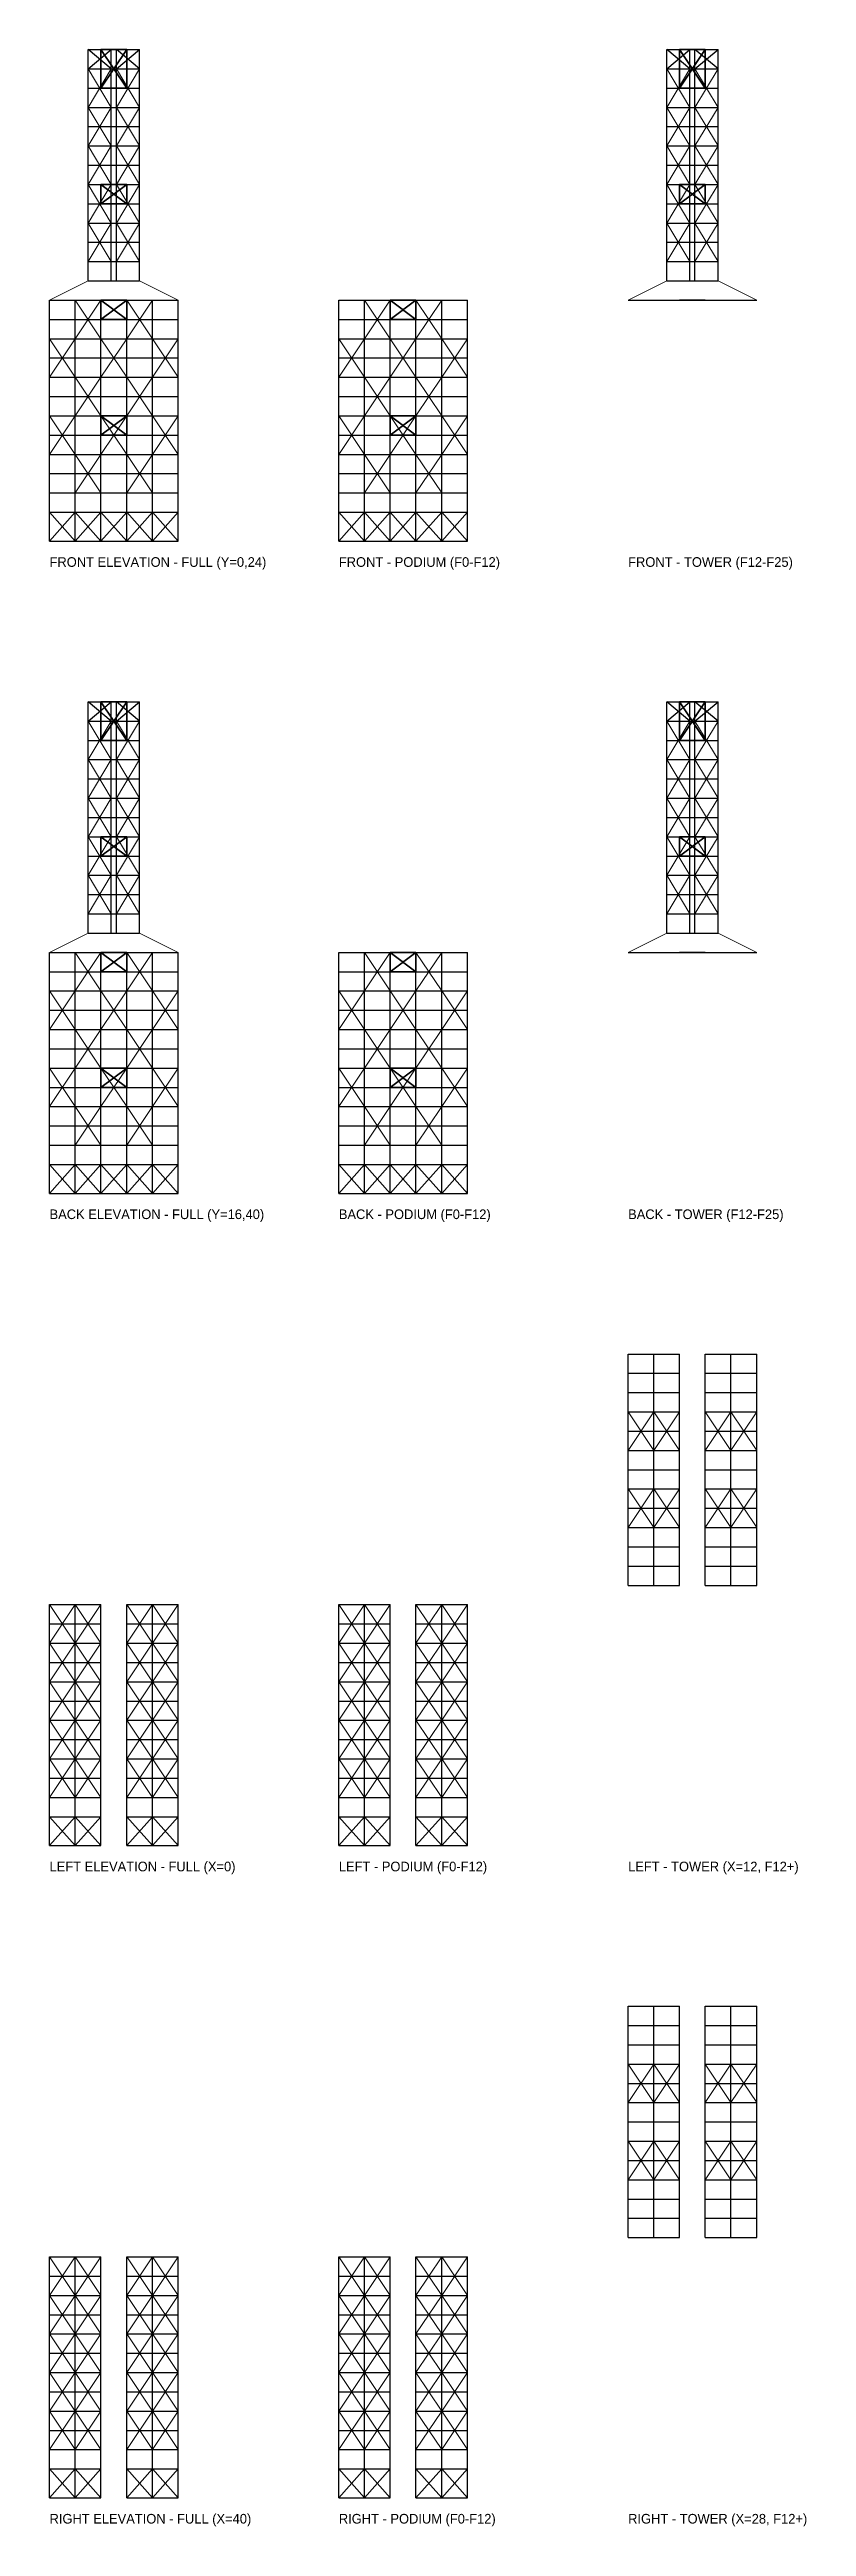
# Model space of a CAD drawing. Header units: metres. Extents: x -300 to 244, y -1173 to 40.
# Drawn here: x 0 to 235, y -768 to 3 of the extents above; entities that cross this region are included whole.
import ezdxf

# ---------------------------------------------------------------- set-up
doc = ezdxf.new("R2010")
doc.units = ezdxf.units.M
for name, color, linetype, lineweight in [('VIEW_BACK', 5, 'Continuous', 25), ('VIEW_BRACE', 1, 'Continuous', 18), ('VIEW_BRIDGE', 6, 'Continuous', 35), ('VIEW_FRONT', 5, 'Continuous', 25), ('VIEW_LEFT', 30, 'Continuous', 25), ('VIEW_RIGHT', 30, 'Continuous', 25), ('VIEW_TITLE', 7, 'Continuous', 0)]:
    doc.layers.add(name, color=color, linetype=linetype, lineweight=lineweight)

msp = doc.modelspace()

# ---------------------------------------------------------------- texts
at = {"layer": 'VIEW_TITLE'}
for s, p in [('FRONT ELEVATION - FULL (Y=0,24)', (0, -158)), ('FRONT - PODIUM (F0-F12)', (90, -158)), ('FRONT - TOWER (F12-F25)', (180, -158)), ('BACK ELEVATION - FULL (Y=16,40)', (0, -361)), ('BACK - PODIUM (F0-F12)', (90, -361)), ('BACK - TOWER (F12-F25)', (180, -361)), ('LEFT ELEVATION - FULL (X=0)', (0, -564)), ('LEFT - PODIUM (F0-F12)', (90, -564)), ('LEFT - TOWER (X=12, F12+)', (180, -564)), ('RIGHT ELEVATION - FULL (X=40)', (0, -767)), ('RIGHT - PODIUM (F0-F12)', (90, -767)), ('RIGHT - TOWER (X=28, F12+)', (180, -767))]:
    msp.add_text(s, height=3, dxfattribs=at).set_placement(p)

# ---------------------------------------------------------------- linework, layer by layer
at = {"layer": 'VIEW_BACK'}
for p, q in [((12, -200), (19.2, -200)), ((12, -206), (12, -200)), ((12, -206), (19.2, -200)), ((19.2, -206), (12, -200)), ((12, -200), (19.2, -200)), ((12, -206), (12, -200)), ((12, -206), (19.2, -200)), ((19.2, -206), (12, -200)), ((19.2, -200), (20.8, -200)), ((19.2, -206), (19.2, -200)), ((19.2, -200), (20.8, -200)), ((19.2, -206), (19.2, -200)), ((20.8, -200), (28, -200)), ((20.8, -206), (20.8, -200)), ((20.8, -206), (28, -200)), ((28, -206), (20.8, -200)), ((20.8, -200), (28, -200)), ((20.8, -206), (20.8, -200)), ((20.8, -206), (28, -200)), ((28, -206), (20.8, -200)), ((28, -206), (28, -200)), ((28, -206), (28, -200)), ((192, -200), (199.2, -200)), ((192, -206), (192, -200)), ((192, -206), (199.2, -200)), ((199.2, -206), (192, -200)), ((192, -200), (199.2, -200)), ((192, -206), (192, -200)), ((192, -206), (199.2, -200)), ((199.2, -206), (192, -200)), ((199.2, -200), (200.8, -200)), ((199.2, -206), (199.2, -200)), ((199.2, -200), (200.8, -200)), ((199.2, -206), (199.2, -200)), ((200.8, -200), (208, -200)), ((200.8, -206), (200.8, -200)), ((200.8, -206), (208, -200)), ((208, -206), (200.8, -200)), ((200.8, -200), (208, -200)), ((200.8, -206), (200.8, -200)), ((200.8, -206), (208, -200)), ((208, -206), (200.8, -200)), ((208, -206), (208, -200)), ((208, -206), (208, -200)), ((12, -206), (19.2, -206)), ((12, -212), (12, -206)), ((12, -206), (19.2, -206)), ((12, -212), (12, -206)), ((19.2, -206), (20.8, -206)), ((19.2, -212), (19.2, -206)), ((19.2, -206), (20.8, -206)), ((19.2, -212), (19.2, -206)), ((20.8, -206), (28, -206)), ((20.8, -212), (20.8, -206)), ((20.8, -206), (28, -206)), ((20.8, -212), (20.8, -206)), ((28, -212), (28, -206)), ((28, -212), (28, -206)), ((192, -206), (199.2, -206)), ((192, -212), (192, -206)), ((192, -206), (199.2, -206)), ((192, -212), (192, -206)), ((199.2, -206), (200.8, -206)), ((199.2, -212), (199.2, -206)), ((199.2, -206), (200.8, -206)), ((199.2, -212), (199.2, -206)), ((200.8, -206), (208, -206)), ((200.8, -212), (200.8, -206)), ((200.8, -206), (208, -206)), ((200.8, -212), (200.8, -206)), ((208, -212), (208, -206)), ((208, -212), (208, -206)), ((12, -212), (19.2, -212)), ((12, -218), (12, -212)), ((12, -212), (19.2, -212)), ((12, -218), (12, -212)), ((19.2, -212), (20.8, -212)), ((19.2, -218), (19.2, -212)), ((19.2, -212), (20.8, -212)), ((19.2, -218), (19.2, -212)), ((20.8, -212), (28, -212)), ((20.8, -218), (20.8, -212)), ((20.8, -212), (28, -212)), ((20.8, -218), (20.8, -212)), ((28, -218), (28, -212)), ((28, -218), (28, -212)), ((192, -212), (199.2, -212)), ((192, -218), (192, -212)), ((192, -212), (199.2, -212)), ((192, -218), (192, -212)), ((199.2, -212), (200.8, -212)), ((199.2, -218), (199.2, -212)), ((199.2, -212), (200.8, -212)), ((199.2, -218), (199.2, -212)), ((200.8, -212), (208, -212)), ((200.8, -218), (200.8, -212)), ((200.8, -212), (208, -212)), ((200.8, -218), (200.8, -212)), ((208, -218), (208, -212)), ((208, -218), (208, -212)), ((12, -218), (19.2, -218)), ((12, -224), (12, -218)), ((12, -218), (19.2, -218)), ((12, -224), (12, -218)), ((19.2, -218), (20.8, -218)), ((19.2, -224), (19.2, -218)), ((19.2, -218), (20.8, -218)), ((19.2, -224), (19.2, -218)), ((20.8, -218), (28, -218)), ((20.8, -224), (20.8, -218)), ((20.8, -218), (28, -218)), ((20.8, -224), (20.8, -218)), ((28, -224), (28, -218)), ((28, -224), (28, -218)), ((192, -218), (199.2, -218)), ((192, -224), (192, -218)), ((192, -218), (199.2, -218)), ((192, -224), (192, -218)), ((199.2, -218), (200.8, -218)), ((199.2, -224), (199.2, -218)), ((199.2, -218), (200.8, -218)), ((199.2, -224), (199.2, -218)), ((200.8, -218), (208, -218)), ((200.8, -224), (200.8, -218)), ((200.8, -218), (208, -218)), ((200.8, -224), (200.8, -218)), ((208, -224), (208, -218)), ((208, -224), (208, -218)), ((12, -224), (19.2, -224)), ((12, -230), (12, -224)), ((12, -224), (19.2, -224)), ((12, -230), (12, -224)), ((12, -230), (19.2, -230)), ((12, -236), (12, -230)), ((12, -230), (19.2, -230)), ((12, -236), (12, -230)), ((19.2, -224), (20.8, -224)), ((19.2, -230), (19.2, -224)), ((19.2, -224), (20.8, -224)), ((19.2, -230), (19.2, -224)), ((19.2, -230), (20.8, -230)), ((19.2, -236), (19.2, -230)), ((19.2, -230), (20.8, -230)), ((19.2, -236), (19.2, -230)), ((20.8, -224), (28, -224)), ((20.8, -230), (20.8, -224)), ((20.8, -224), (28, -224)), ((20.8, -230), (20.8, -224)), ((20.8, -230), (28, -230)), ((20.8, -236), (20.8, -230)), ((20.8, -230), (28, -230)), ((20.8, -236), (20.8, -230)), ((28, -230), (28, -224)), ((28, -230), (28, -224)), ((28, -236), (28, -230)), ((28, -236), (28, -230)), ((192, -224), (199.2, -224)), ((192, -230), (192, -224)), ((192, -224), (199.2, -224)), ((192, -230), (192, -224)), ((192, -230), (199.2, -230)), ((192, -236), (192, -230)), ((192, -230), (199.2, -230)), ((192, -236), (192, -230)), ((199.2, -224), (200.8, -224)), ((199.2, -230), (199.2, -224)), ((199.2, -224), (200.8, -224)), ((199.2, -230), (199.2, -224)), ((199.2, -230), (200.8, -230)), ((199.2, -236), (199.2, -230)), ((199.2, -230), (200.8, -230)), ((199.2, -236), (199.2, -230)), ((200.8, -224), (208, -224)), ((200.8, -230), (200.8, -224)), ((200.8, -224), (208, -224)), ((200.8, -230), (200.8, -224)), ((200.8, -230), (208, -230)), ((200.8, -236), (200.8, -230)), ((200.8, -230), (208, -230)), ((200.8, -236), (200.8, -230)), ((208, -230), (208, -224)), ((208, -230), (208, -224)), ((208, -236), (208, -230)), ((208, -236), (208, -230)), ((12, -236), (19.2, -236)), ((12, -242), (12, -236)), ((12, -236), (19.2, -236)), ((12, -242), (12, -236)), ((19.2, -236), (20.8, -236)), ((19.2, -242), (19.2, -236)), ((19.2, -236), (20.8, -236)), ((19.2, -242), (19.2, -236)), ((20.8, -236), (28, -236)), ((20.8, -242), (20.8, -236)), ((20.8, -236), (28, -236)), ((20.8, -242), (20.8, -236)), ((28, -242), (28, -236)), ((28, -242), (28, -236)), ((192, -236), (199.2, -236)), ((192, -242), (192, -236)), ((192, -236), (199.2, -236)), ((192, -242), (192, -236)), ((199.2, -236), (200.8, -236)), ((199.2, -242), (199.2, -236)), ((199.2, -236), (200.8, -236)), ((199.2, -242), (199.2, -236)), ((200.8, -236), (208, -236)), ((200.8, -242), (200.8, -236)), ((200.8, -236), (208, -236)), ((200.8, -242), (200.8, -236)), ((208, -242), (208, -236)), ((208, -242), (208, -236)), ((12, -242), (19.2, -242)), ((12, -248), (12, -242)), ((12, -242), (19.2, -242)), ((12, -248), (12, -242)), ((19.2, -242), (20.8, -242)), ((19.2, -248), (19.2, -242)), ((19.2, -242), (20.8, -242)), ((19.2, -248), (19.2, -242)), ((20.8, -242), (28, -242)), ((20.8, -248), (20.8, -242)), ((20.8, -242), (28, -242)), ((20.8, -248), (20.8, -242)), ((28, -248), (28, -242)), ((28, -248), (28, -242)), ((192, -242), (199.2, -242)), ((192, -248), (192, -242)), ((192, -242), (199.2, -242)), ((192, -248), (192, -242)), ((199.2, -242), (200.8, -242)), ((199.2, -248), (199.2, -242)), ((199.2, -242), (200.8, -242)), ((199.2, -248), (199.2, -242)), ((200.8, -242), (208, -242)), ((200.8, -248), (200.8, -242)), ((200.8, -242), (208, -242)), ((200.8, -248), (200.8, -242)), ((208, -248), (208, -242)), ((208, -248), (208, -242)), ((12, -248), (19.2, -248)), ((12, -254), (12, -248)), ((12, -248), (19.2, -248)), ((12, -254), (12, -248)), ((12, -254), (19.2, -254)), ((12, -260), (12, -254)), ((12, -254), (19.2, -254)), ((12, -260), (12, -254)), ((19.2, -248), (20.8, -248)), ((19.2, -254), (19.2, -248)), ((19.2, -248), (20.8, -248)), ((19.2, -254), (19.2, -248)), ((19.2, -254), (20.8, -254)), ((19.2, -260), (19.2, -254)), ((19.2, -254), (20.8, -254)), ((19.2, -260), (19.2, -254)), ((20.8, -248), (28, -248)), ((20.8, -254), (20.8, -248)), ((20.8, -248), (28, -248)), ((20.8, -254), (20.8, -248)), ((20.8, -254), (28, -254)), ((20.8, -260), (20.8, -254)), ((20.8, -254), (28, -254)), ((20.8, -260), (20.8, -254)), ((28, -254), (28, -248)), ((28, -254), (28, -248)), ((28, -260), (28, -254)), ((28, -260), (28, -254)), ((192, -248), (199.2, -248)), ((192, -254), (192, -248)), ((192, -248), (199.2, -248)), ((192, -254), (192, -248)), ((192, -254), (199.2, -254)), ((192, -260), (192, -254)), ((192, -254), (199.2, -254)), ((192, -260), (192, -254)), ((199.2, -248), (200.8, -248)), ((199.2, -254), (199.2, -248)), ((199.2, -248), (200.8, -248)), ((199.2, -254), (199.2, -248)), ((199.2, -254), (200.8, -254)), ((199.2, -260), (199.2, -254)), ((199.2, -254), (200.8, -254)), ((199.2, -260), (199.2, -254)), ((200.8, -248), (208, -248)), ((200.8, -254), (200.8, -248)), ((200.8, -248), (208, -248)), ((200.8, -254), (200.8, -248)), ((200.8, -254), (208, -254)), ((200.8, -260), (200.8, -254)), ((200.8, -254), (208, -254)), ((200.8, -260), (200.8, -254)), ((208, -254), (208, -248)), ((208, -254), (208, -248)), ((208, -260), (208, -254)), ((208, -260), (208, -254)), ((12, -260), (19.2, -260)), ((12, -266), (12, -260)), ((12, -260), (19.2, -260)), ((12, -266), (12, -260)), ((19.2, -260), (20.8, -260)), ((19.2, -266), (19.2, -260)), ((19.2, -260), (20.8, -260)), ((19.2, -266), (19.2, -260)), ((20.8, -260), (28, -260)), ((20.8, -266), (20.8, -260)), ((20.8, -260), (28, -260)), ((20.8, -266), (20.8, -260)), ((28, -266), (28, -260)), ((28, -266), (28, -260)), ((192, -260), (199.2, -260)), ((192, -266), (192, -260)), ((192, -260), (199.2, -260)), ((192, -266), (192, -260)), ((199.2, -260), (200.8, -260)), ((199.2, -266), (199.2, -260)), ((199.2, -260), (200.8, -260)), ((199.2, -266), (199.2, -260)), ((200.8, -260), (208, -260)), ((200.8, -266), (200.8, -260)), ((200.8, -260), (208, -260)), ((200.8, -266), (200.8, -260)), ((208, -266), (208, -260)), ((208, -266), (208, -260)), ((12, -266), (19.2, -266)), ((12, -272), (12, -266)), ((12, -266), (19.2, -266)), ((12, -272), (12, -266)), ((19.2, -266), (20.8, -266)), ((19.2, -272), (19.2, -266)), ((19.2, -266), (20.8, -266)), ((19.2, -272), (19.2, -266)), ((20.8, -266), (28, -266)), ((20.8, -272), (20.8, -266)), ((20.8, -266), (28, -266)), ((20.8, -272), (20.8, -266)), ((28, -272), (28, -266)), ((28, -272), (28, -266)), ((192, -266), (199.2, -266)), ((192, -272), (192, -266)), ((192, -266), (199.2, -266)), ((192, -272), (192, -266)), ((199.2, -266), (200.8, -266)), ((199.2, -272), (199.2, -266)), ((199.2, -266), (200.8, -266)), ((199.2, -272), (199.2, -266)), ((200.8, -266), (208, -266)), ((200.8, -272), (200.8, -266)), ((200.8, -266), (208, -266)), ((200.8, -272), (200.8, -266)), ((208, -272), (208, -266)), ((208, -272), (208, -266)), ((12, -272), (19.2, -272)), ((12, -272), (19.2, -272)), ((19.2, -272), (20.8, -272)), ((19.2, -272), (20.8, -272)), ((20.8, -272), (28, -272)), ((20.8, -272), (28, -272)), ((192, -272), (199.2, -272)), ((192, -272), (199.2, -272)), ((199.2, -272), (200.8, -272)), ((199.2, -272), (200.8, -272)), ((200.8, -272), (208, -272)), ((200.8, -272), (208, -272)), ((0, -278), (8, -278)), ((0, -284), (0, -278)), ((0, -278), (8, -278)), ((0, -284), (0, -278)), ((0, -284), (8, -284)), ((0, -290), (0, -284)), ((0, -284), (8, -284)), ((0, -290), (0, -284)), ((8, -278), (16, -278)), ((8, -284), (8, -278)), ((8, -278), (16, -278)), ((8, -284), (8, -278)), ((8, -284), (16, -284)), ((8, -290), (8, -284)), ((8, -284), (16, -284)), ((8, -290), (8, -284)), ((16, -278), (24, -278)), ((16, -284), (16, -278)), ((16, -278), (24, -278)), ((16, -284), (16, -278)), ((16, -284), (24, -284)), ((16, -290), (16, -284)), ((16, -284), (24, -284)), ((16, -290), (16, -284)), ((24, -278), (32, -278)), ((24, -284), (24, -278)), ((24, -278), (32, -278)), ((24, -284), (24, -278)), ((24, -284), (32, -284)), ((24, -290), (24, -284)), ((24, -284), (32, -284)), ((24, -290), (24, -284)), ((32, -278), (40, -278)), ((32, -284), (32, -278)), ((32, -278), (40, -278)), ((32, -284), (32, -278)), ((32, -284), (40, -284)), ((32, -290), (32, -284)), ((32, -284), (40, -284)), ((32, -290), (32, -284)), ((40, -284), (40, -278)), ((40, -284), (40, -278)), ((40, -290), (40, -284)), ((40, -290), (40, -284)), ((90, -278), (98, -278)), ((90, -284), (90, -278)), ((90, -278), (98, -278)), ((90, -284), (90, -278)), ((90, -284), (98, -284)), ((90, -290), (90, -284)), ((90, -284), (98, -284)), ((90, -290), (90, -284)), ((98, -278), (106, -278)), ((98, -284), (98, -278)), ((98, -278), (106, -278)), ((98, -284), (98, -278)), ((98, -284), (106, -284)), ((98, -290), (98, -284)), ((98, -284), (106, -284)), ((98, -290), (98, -284)), ((106, -278), (114, -278)), ((106, -284), (106, -278)), ((106, -278), (114, -278)), ((106, -284), (106, -278)), ((106, -284), (114, -284)), ((106, -290), (106, -284)), ((106, -284), (114, -284)), ((106, -290), (106, -284)), ((114, -278), (122, -278)), ((114, -284), (114, -278)), ((114, -278), (122, -278)), ((114, -284), (114, -278)), ((114, -284), (122, -284)), ((114, -290), (114, -284)), ((114, -284), (122, -284)), ((114, -290), (114, -284)), ((122, -278), (130, -278)), ((122, -284), (122, -278)), ((122, -278), (130, -278)), ((122, -284), (122, -278)), ((122, -284), (130, -284)), ((122, -290), (122, -284)), ((122, -284), (130, -284)), ((122, -290), (122, -284)), ((130, -284), (130, -278)), ((130, -284), (130, -278)), ((130, -290), (130, -284)), ((130, -290), (130, -284)), ((180, -278), (188, -278)), ((180, -278), (188, -278)), ((188, -278), (196, -278)), ((188, -278), (196, -278)), ((196, -278), (204, -278)), ((196, -278), (204, -278)), ((204, -278), (212, -278)), ((204, -278), (212, -278)), ((212, -278), (220, -278)), ((212, -278), (220, -278)), ((0, -290), (8, -290)), ((0, -296), (0, -290)), ((0, -290), (8, -290)), ((0, -296), (0, -290)), ((8, -290), (16, -290)), ((8, -296), (8, -290)), ((8, -290), (16, -290)), ((8, -296), (8, -290)), ((16, -290), (24, -290)), ((16, -296), (16, -290)), ((16, -290), (24, -290)), ((16, -296), (16, -290)), ((24, -290), (32, -290)), ((24, -296), (24, -290)), ((24, -290), (32, -290)), ((24, -296), (24, -290)), ((32, -290), (40, -290)), ((32, -296), (32, -290)), ((32, -290), (40, -290)), ((32, -296), (32, -290)), ((40, -296), (40, -290)), ((40, -296), (40, -290)), ((90, -290), (98, -290)), ((90, -296), (90, -290)), ((90, -290), (98, -290)), ((90, -296), (90, -290)), ((98, -290), (106, -290)), ((98, -296), (98, -290)), ((98, -290), (106, -290)), ((98, -296), (98, -290)), ((106, -290), (114, -290)), ((106, -296), (106, -290)), ((106, -290), (114, -290)), ((106, -296), (106, -290)), ((114, -290), (122, -290)), ((114, -296), (114, -290)), ((114, -290), (122, -290)), ((114, -296), (114, -290)), ((122, -290), (130, -290)), ((122, -296), (122, -290)), ((122, -290), (130, -290)), ((122, -296), (122, -290)), ((130, -296), (130, -290)), ((130, -296), (130, -290)), ((0, -296), (8, -296)), ((0, -302), (0, -296)), ((0, -296), (8, -296)), ((0, -302), (0, -296)), ((8, -296), (16, -296)), ((8, -302), (8, -296)), ((8, -296), (16, -296)), ((8, -302), (8, -296)), ((16, -296), (24, -296)), ((16, -302), (16, -296)), ((16, -296), (24, -296)), ((16, -302), (16, -296)), ((24, -296), (32, -296)), ((24, -302), (24, -296)), ((24, -296), (32, -296)), ((24, -302), (24, -296)), ((32, -296), (40, -296)), ((32, -302), (32, -296)), ((32, -296), (40, -296)), ((32, -302), (32, -296)), ((40, -302), (40, -296)), ((40, -302), (40, -296)), ((90, -296), (98, -296)), ((90, -302), (90, -296)), ((90, -296), (98, -296)), ((90, -302), (90, -296)), ((98, -296), (106, -296)), ((98, -302), (98, -296)), ((98, -296), (106, -296)), ((98, -302), (98, -296)), ((106, -296), (114, -296)), ((106, -302), (106, -296)), ((106, -296), (114, -296)), ((106, -302), (106, -296)), ((114, -296), (122, -296)), ((114, -302), (114, -296)), ((114, -296), (122, -296)), ((114, -302), (114, -296)), ((122, -296), (130, -296)), ((122, -302), (122, -296)), ((122, -296), (130, -296)), ((122, -302), (122, -296)), ((130, -302), (130, -296)), ((130, -302), (130, -296)), ((0, -302), (8, -302)), ((0, -308), (0, -302)), ((0, -302), (8, -302)), ((0, -308), (0, -302)), ((0, -308), (8, -308)), ((0, -314), (0, -308)), ((0, -308), (8, -308)), ((0, -314), (0, -308)), ((8, -302), (16, -302)), ((8, -308), (8, -302)), ((8, -302), (16, -302)), ((8, -308), (8, -302)), ((8, -308), (16, -308)), ((8, -314), (8, -308)), ((8, -308), (16, -308)), ((8, -314), (8, -308)), ((16, -302), (24, -302)), ((16, -308), (16, -302)), ((16, -302), (24, -302)), ((16, -308), (16, -302)), ((16, -308), (24, -308)), ((16, -314), (16, -308)), ((16, -308), (24, -308)), ((16, -314), (16, -308)), ((24, -302), (32, -302)), ((24, -308), (24, -302)), ((24, -302), (32, -302)), ((24, -308), (24, -302)), ((24, -308), (32, -308)), ((24, -314), (24, -308)), ((24, -308), (32, -308)), ((24, -314), (24, -308)), ((32, -302), (40, -302)), ((32, -308), (32, -302)), ((32, -302), (40, -302)), ((32, -308), (32, -302)), ((32, -308), (40, -308)), ((32, -314), (32, -308)), ((32, -308), (40, -308)), ((32, -314), (32, -308)), ((40, -308), (40, -302)), ((40, -308), (40, -302)), ((40, -314), (40, -308)), ((40, -314), (40, -308)), ((90, -302), (98, -302)), ((90, -308), (90, -302)), ((90, -302), (98, -302)), ((90, -308), (90, -302)), ((90, -308), (98, -308)), ((90, -314), (90, -308)), ((90, -308), (98, -308)), ((90, -314), (90, -308)), ((98, -302), (106, -302)), ((98, -308), (98, -302)), ((98, -302), (106, -302)), ((98, -308), (98, -302)), ((98, -308), (106, -308)), ((98, -314), (98, -308)), ((98, -308), (106, -308)), ((98, -314), (98, -308)), ((106, -302), (114, -302)), ((106, -308), (106, -302)), ((106, -302), (114, -302)), ((106, -308), (106, -302)), ((106, -308), (114, -308)), ((106, -314), (106, -308)), ((106, -308), (114, -308)), ((106, -314), (106, -308)), ((114, -302), (122, -302)), ((114, -308), (114, -302)), ((114, -302), (122, -302)), ((114, -308), (114, -302)), ((114, -308), (122, -308)), ((114, -314), (114, -308)), ((114, -308), (122, -308)), ((114, -314), (114, -308)), ((122, -302), (130, -302)), ((122, -308), (122, -302)), ((122, -302), (130, -302)), ((122, -308), (122, -302)), ((122, -308), (130, -308)), ((122, -314), (122, -308)), ((122, -308), (130, -308)), ((122, -314), (122, -308)), ((130, -308), (130, -302)), ((130, -308), (130, -302)), ((130, -314), (130, -308)), ((130, -314), (130, -308)), ((0, -314), (8, -314)), ((0, -320), (0, -314)), ((0, -314), (8, -314)), ((0, -320), (0, -314)), ((8, -314), (16, -314)), ((8, -320), (8, -314)), ((8, -314), (16, -314)), ((8, -320), (8, -314)), ((16, -314), (24, -314)), ((16, -320), (16, -314)), ((16, -314), (24, -314)), ((16, -320), (16, -314)), ((24, -314), (32, -314)), ((24, -320), (24, -314)), ((24, -314), (32, -314)), ((24, -320), (24, -314)), ((32, -314), (40, -314)), ((32, -320), (32, -314)), ((32, -314), (40, -314)), ((32, -320), (32, -314)), ((40, -320), (40, -314)), ((40, -320), (40, -314)), ((90, -314), (98, -314)), ((90, -320), (90, -314)), ((90, -314), (98, -314)), ((90, -320), (90, -314)), ((98, -314), (106, -314)), ((98, -320), (98, -314)), ((98, -314), (106, -314)), ((98, -320), (98, -314)), ((106, -314), (114, -314)), ((106, -320), (106, -314)), ((106, -314), (114, -314)), ((106, -320), (106, -314)), ((114, -314), (122, -314)), ((114, -320), (114, -314)), ((114, -314), (122, -314)), ((114, -320), (114, -314)), ((122, -314), (130, -314)), ((122, -320), (122, -314)), ((122, -314), (130, -314)), ((122, -320), (122, -314)), ((130, -320), (130, -314)), ((130, -320), (130, -314)), ((0, -320), (8, -320)), ((0, -326), (0, -320)), ((0, -320), (8, -320)), ((0, -326), (0, -320)), ((8, -320), (16, -320)), ((8, -326), (8, -320)), ((8, -320), (16, -320)), ((8, -326), (8, -320)), ((16, -320), (24, -320)), ((16, -326), (16, -320)), ((16, -320), (24, -320)), ((16, -326), (16, -320)), ((24, -320), (32, -320)), ((24, -326), (24, -320)), ((24, -320), (32, -320)), ((24, -326), (24, -320)), ((32, -320), (40, -320)), ((32, -326), (32, -320)), ((32, -320), (40, -320)), ((32, -326), (32, -320)), ((40, -326), (40, -320)), ((40, -326), (40, -320)), ((90, -320), (98, -320)), ((90, -326), (90, -320)), ((90, -320), (98, -320)), ((90, -326), (90, -320)), ((98, -320), (106, -320)), ((98, -326), (98, -320)), ((98, -320), (106, -320)), ((98, -326), (98, -320)), ((106, -320), (114, -320)), ((106, -326), (106, -320)), ((106, -320), (114, -320)), ((106, -326), (106, -320)), ((114, -320), (122, -320)), ((114, -326), (114, -320)), ((114, -320), (122, -320)), ((114, -326), (114, -320)), ((122, -320), (130, -320)), ((122, -326), (122, -320)), ((122, -320), (130, -320)), ((122, -326), (122, -320)), ((130, -326), (130, -320)), ((130, -326), (130, -320)), ((0, -326), (8, -326)), ((0, -332), (0, -326)), ((0, -326), (8, -326)), ((0, -332), (0, -326)), ((8, -326), (16, -326)), ((8, -332), (8, -326)), ((8, -326), (16, -326)), ((8, -332), (8, -326)), ((16, -326), (24, -326)), ((16, -332), (16, -326)), ((16, -326), (24, -326)), ((16, -332), (16, -326)), ((24, -326), (32, -326)), ((24, -332), (24, -326)), ((24, -326), (32, -326)), ((24, -332), (24, -326)), ((32, -326), (40, -326)), ((32, -332), (32, -326)), ((32, -326), (40, -326)), ((32, -332), (32, -326)), ((40, -332), (40, -326)), ((40, -332), (40, -326)), ((90, -326), (98, -326)), ((90, -332), (90, -326)), ((90, -326), (98, -326)), ((90, -332), (90, -326)), ((98, -326), (106, -326)), ((98, -332), (98, -326)), ((98, -326), (106, -326)), ((98, -332), (98, -326)), ((106, -326), (114, -326)), ((106, -332), (106, -326)), ((106, -326), (114, -326)), ((106, -332), (106, -326)), ((114, -326), (122, -326)), ((114, -332), (114, -326)), ((114, -326), (122, -326)), ((114, -332), (114, -326)), ((122, -326), (130, -326)), ((122, -332), (122, -326)), ((122, -326), (130, -326)), ((122, -332), (122, -326)), ((130, -332), (130, -326)), ((130, -332), (130, -326)), ((0, -332), (8, -332)), ((0, -338), (0, -332)), ((0, -332), (8, -332)), ((0, -338), (0, -332)), ((0, -338), (8, -338)), ((0, -344), (0, -338)), ((0, -338), (8, -338)), ((0, -344), (0, -338)), ((8, -332), (16, -332)), ((8, -338), (8, -332)), ((8, -332), (16, -332)), ((8, -338), (8, -332)), ((8, -338), (16, -338)), ((8, -344), (8, -338)), ((8, -338), (16, -338)), ((8, -344), (8, -338)), ((16, -332), (24, -332)), ((16, -338), (16, -332)), ((16, -332), (24, -332)), ((16, -338), (16, -332)), ((16, -338), (24, -338)), ((16, -344), (16, -338)), ((16, -338), (24, -338)), ((16, -344), (16, -338)), ((24, -332), (32, -332)), ((24, -338), (24, -332)), ((24, -332), (32, -332)), ((24, -338), (24, -332)), ((24, -338), (32, -338)), ((24, -344), (24, -338)), ((24, -338), (32, -338)), ((24, -344), (24, -338)), ((32, -332), (40, -332)), ((32, -338), (32, -332)), ((32, -332), (40, -332)), ((32, -338), (32, -332)), ((32, -338), (40, -338)), ((32, -344), (32, -338)), ((32, -338), (40, -338)), ((32, -344), (32, -338)), ((40, -338), (40, -332)), ((40, -338), (40, -332)), ((40, -344), (40, -338)), ((40, -344), (40, -338)), ((90, -332), (98, -332)), ((90, -338), (90, -332)), ((90, -332), (98, -332)), ((90, -338), (90, -332)), ((90, -338), (98, -338)), ((90, -344), (90, -338)), ((90, -338), (98, -338)), ((90, -344), (90, -338)), ((98, -332), (106, -332)), ((98, -338), (98, -332)), ((98, -332), (106, -332)), ((98, -338), (98, -332)), ((98, -338), (106, -338)), ((98, -344), (98, -338)), ((98, -338), (106, -338)), ((98, -344), (98, -338)), ((106, -332), (114, -332)), ((106, -338), (106, -332)), ((106, -332), (114, -332)), ((106, -338), (106, -332)), ((106, -338), (114, -338)), ((106, -344), (106, -338)), ((106, -338), (114, -338)), ((106, -344), (106, -338)), ((114, -332), (122, -332)), ((114, -338), (114, -332)), ((114, -332), (122, -332)), ((114, -338), (114, -332)), ((114, -338), (122, -338)), ((114, -344), (114, -338)), ((114, -338), (122, -338)), ((114, -344), (114, -338)), ((122, -332), (130, -332)), ((122, -338), (122, -332)), ((122, -332), (130, -332)), ((122, -338), (122, -332)), ((122, -338), (130, -338)), ((122, -344), (122, -338)), ((122, -338), (130, -338)), ((122, -344), (122, -338)), ((130, -338), (130, -332)), ((130, -338), (130, -332)), ((130, -344), (130, -338)), ((130, -344), (130, -338)), ((0, -344), (8, -344)), ((0, -353), (0, -344)), ((0, -344), (8, -344)), ((0, -353), (0, -344)), ((8, -344), (16, -344)), ((8, -353), (8, -344)), ((8, -344), (16, -344)), ((8, -353), (8, -344)), ((16, -344), (24, -344)), ((16, -353), (16, -344)), ((16, -344), (24, -344)), ((16, -353), (16, -344)), ((24, -344), (32, -344)), ((24, -353), (24, -344)), ((24, -344), (32, -344)), ((24, -353), (24, -344)), ((32, -344), (40, -344)), ((32, -353), (32, -344)), ((32, -344), (40, -344)), ((32, -353), (32, -344)), ((40, -353), (40, -344)), ((40, -353), (40, -344)), ((90, -344), (98, -344)), ((90, -353), (90, -344)), ((90, -344), (98, -344)), ((90, -353), (90, -344)), ((98, -344), (106, -344)), ((98, -353), (98, -344)), ((98, -344), (106, -344)), ((98, -353), (98, -344)), ((106, -344), (114, -344)), ((106, -353), (106, -344)), ((106, -344), (114, -344)), ((106, -353), (106, -344)), ((114, -344), (122, -344)), ((114, -353), (114, -344)), ((114, -344), (122, -344)), ((114, -353), (114, -344)), ((122, -344), (130, -344)), ((122, -353), (122, -344)), ((122, -344), (130, -344)), ((122, -353), (122, -344)), ((130, -353), (130, -344)), ((130, -353), (130, -344)), ((0, -353), (8, -353)), ((0, -353), (8, -353)), ((8, -353), (16, -353)), ((8, -353), (16, -353)), ((16, -353), (24, -353)), ((16, -353), (24, -353)), ((24, -353), (32, -353)), ((24, -353), (32, -353)), ((32, -353), (40, -353)), ((32, -353), (40, -353)), ((90, -353), (98, -353)), ((90, -353), (98, -353)), ((98, -353), (106, -353)), ((98, -353), (106, -353)), ((106, -353), (114, -353)), ((106, -353), (114, -353)), ((114, -353), (122, -353)), ((114, -353), (122, -353)), ((122, -353), (130, -353)), ((122, -353), (130, -353))]:
    msp.add_line(p, q, dxfattribs=at)
at = {"layer": 'VIEW_BRACE'}
for p, q in [((12, -15), (19.2, -3)), ((19.2, -15), (12, -3)), ((12, -15), (19.2, -3)), ((19.2, -15), (12, -3)), ((20.8, -15), (28, -3)), ((28, -15), (20.8, -3)), ((20.8, -15), (28, -3)), ((28, -15), (20.8, -3)), ((192, -15), (199.2, -3)), ((199.2, -15), (192, -3)), ((192, -15), (199.2, -3)), ((199.2, -15), (192, -3)), ((200.8, -15), (208, -3)), ((208, -15), (200.8, -3)), ((200.8, -15), (208, -3)), ((208, -15), (200.8, -3)), ((12, -27), (19.2, -15)), ((19.2, -27), (12, -15)), ((12, -27), (19.2, -15)), ((19.2, -27), (12, -15)), ((20.8, -27), (28, -15)), ((28, -27), (20.8, -15)), ((20.8, -27), (28, -15)), ((28, -27), (20.8, -15)), ((192, -27), (199.2, -15)), ((199.2, -27), (192, -15)), ((192, -27), (199.2, -15)), ((199.2, -27), (192, -15)), ((200.8, -27), (208, -15)), ((208, -27), (200.8, -15)), ((200.8, -27), (208, -15)), ((208, -27), (200.8, -15)), ((12, -39), (19.2, -27)), ((19.2, -39), (12, -27)), ((12, -39), (19.2, -27)), ((19.2, -39), (12, -27)), ((20.8, -39), (28, -27)), ((28, -39), (20.8, -27)), ((20.8, -39), (28, -27)), ((28, -39), (20.8, -27)), ((192, -39), (199.2, -27)), ((199.2, -39), (192, -27)), ((192, -39), (199.2, -27)), ((199.2, -39), (192, -27)), ((200.8, -39), (208, -27)), ((208, -39), (200.8, -27)), ((200.8, -39), (208, -27)), ((208, -39), (200.8, -27)), ((12, -51), (19.2, -39)), ((19.2, -51), (12, -39)), ((12, -51), (19.2, -39)), ((19.2, -51), (12, -39)), ((20.8, -51), (28, -39)), ((28, -51), (20.8, -39)), ((20.8, -51), (28, -39)), ((28, -51), (20.8, -39)), ((192, -51), (199.2, -39)), ((199.2, -51), (192, -39)), ((192, -51), (199.2, -39)), ((199.2, -51), (192, -39)), ((200.8, -51), (208, -39)), ((208, -51), (200.8, -39)), ((200.8, -51), (208, -39)), ((208, -51), (200.8, -39)), ((12, -63), (19.2, -51)), ((19.2, -63), (12, -51)), ((12, -63), (19.2, -51)), ((19.2, -63), (12, -51)), ((20.8, -63), (28, -51)), ((28, -63), (20.8, -51)), ((20.8, -63), (28, -51)), ((28, -63), (20.8, -51)), ((192, -63), (199.2, -51)), ((199.2, -63), (192, -51)), ((192, -63), (199.2, -51)), ((199.2, -63), (192, -51)), ((200.8, -63), (208, -51)), ((208, -63), (200.8, -51)), ((200.8, -63), (208, -51)), ((208, -63), (200.8, -51)), ((0, -75), (12, -69)), ((0, -75), (12, -69)), ((40, -75), (28, -69)), ((40, -75), (28, -69)), ((180, -75), (192, -69)), ((180, -75), (192, -69)), ((220, -75), (208, -69)), ((220, -75), (208, -69)), ((8, -87), (16, -75)), ((16, -87), (8, -75)), ((8, -87), (16, -75)), ((16, -87), (8, -75)), ((24, -87), (32, -75)), ((32, -87), (24, -75)), ((24, -87), (32, -75)), ((32, -87), (24, -75)), ((98, -87), (106, -75)), ((106, -87), (98, -75)), ((98, -87), (106, -75)), ((106, -87), (98, -75)), ((114, -87), (122, -75)), ((122, -87), (114, -75)), ((114, -87), (122, -75)), ((122, -87), (114, -75)), ((0, -99), (8, -87)), ((8, -99), (0, -87)), ((0, -99), (8, -87)), ((8, -99), (0, -87)), ((16, -99), (24, -87)), ((24, -99), (16, -87)), ((16, -99), (24, -87)), ((24, -99), (16, -87)), ((32, -99), (40, -87)), ((40, -99), (32, -87)), ((32, -99), (40, -87)), ((40, -99), (32, -87)), ((90, -99), (98, -87)), ((98, -99), (90, -87)), ((90, -99), (98, -87)), ((98, -99), (90, -87)), ((106, -99), (114, -87)), ((114, -99), (106, -87)), ((106, -99), (114, -87)), ((114, -99), (106, -87)), ((122, -99), (130, -87)), ((130, -99), (122, -87)), ((122, -99), (130, -87)), ((130, -99), (122, -87)), ((8, -111), (16, -99)), ((16, -111), (8, -99)), ((8, -111), (16, -99)), ((16, -111), (8, -99)), ((24, -111), (32, -99)), ((32, -111), (24, -99)), ((24, -111), (32, -99)), ((32, -111), (24, -99)), ((98, -111), (106, -99)), ((106, -111), (98, -99)), ((98, -111), (106, -99)), ((106, -111), (98, -99)), ((114, -111), (122, -99)), ((122, -111), (114, -99)), ((114, -111), (122, -99)), ((122, -111), (114, -99)), ((0, -123), (8, -111)), ((8, -123), (0, -111)), ((0, -123), (8, -111)), ((8, -123), (0, -111)), ((16, -123), (24, -111)), ((24, -123), (16, -111)), ((16, -123), (24, -111)), ((24, -123), (16, -111)), ((32, -123), (40, -111)), ((40, -123), (32, -111)), ((32, -123), (40, -111)), ((40, -123), (32, -111)), ((90, -123), (98, -111)), ((98, -123), (90, -111)), ((90, -123), (98, -111)), ((98, -123), (90, -111)), ((106, -123), (114, -111)), ((114, -123), (106, -111)), ((106, -123), (114, -111)), ((114, -123), (106, -111)), ((122, -123), (130, -111)), ((130, -123), (122, -111)), ((122, -123), (130, -111)), ((130, -123), (122, -111)), ((8, -135), (16, -123)), ((16, -135), (8, -123)), ((8, -135), (16, -123)), ((16, -135), (8, -123)), ((24, -135), (32, -123)), ((32, -135), (24, -123)), ((24, -135), (32, -123)), ((32, -135), (24, -123)), ((98, -135), (106, -123)), ((106, -135), (98, -123)), ((98, -135), (106, -123)), ((106, -135), (98, -123)), ((114, -135), (122, -123)), ((122, -135), (114, -123)), ((114, -135), (122, -123)), ((122, -135), (114, -123)), ((0, -150), (8, -141)), ((8, -150), (0, -141)), ((0, -150), (8, -141)), ((8, -150), (0, -141)), ((8, -150), (16, -141)), ((16, -150), (8, -141)), ((8, -150), (16, -141)), ((16, -150), (8, -141)), ((16, -150), (24, -141)), ((24, -150), (16, -141)), ((16, -150), (24, -141)), ((24, -150), (16, -141)), ((24, -150), (32, -141)), ((32, -150), (24, -141)), ((24, -150), (32, -141)), ((32, -150), (24, -141)), ((32, -150), (40, -141)), ((40, -150), (32, -141)), ((32, -150), (40, -141)), ((40, -150), (32, -141)), ((90, -150), (98, -141)), ((98, -150), (90, -141)), ((90, -150), (98, -141)), ((98, -150), (90, -141)), ((98, -150), (106, -141)), ((106, -150), (98, -141)), ((98, -150), (106, -141)), ((106, -150), (98, -141)), ((106, -150), (114, -141)), ((114, -150), (106, -141)), ((106, -150), (114, -141)), ((114, -150), (106, -141)), ((114, -150), (122, -141)), ((122, -150), (114, -141)), ((114, -150), (122, -141)), ((122, -150), (114, -141)), ((122, -150), (130, -141)), ((130, -150), (122, -141)), ((122, -150), (130, -141)), ((130, -150), (122, -141)), ((12, -218), (19.2, -206)), ((19.2, -218), (12, -206)), ((12, -218), (19.2, -206)), ((19.2, -218), (12, -206)), ((20.8, -218), (28, -206)), ((28, -218), (20.8, -206)), ((20.8, -218), (28, -206)), ((28, -218), (20.8, -206)), ((192, -218), (199.2, -206)), ((199.2, -218), (192, -206)), ((192, -218), (199.2, -206)), ((199.2, -218), (192, -206)), ((200.8, -218), (208, -206)), ((208, -218), (200.8, -206)), ((200.8, -218), (208, -206)), ((208, -218), (200.8, -206)), ((12, -230), (19.2, -218)), ((19.2, -230), (12, -218)), ((12, -230), (19.2, -218)), ((19.2, -230), (12, -218)), ((20.8, -230), (28, -218)), ((28, -230), (20.8, -218)), ((20.8, -230), (28, -218)), ((28, -230), (20.8, -218)), ((192, -230), (199.2, -218)), ((199.2, -230), (192, -218)), ((192, -230), (199.2, -218)), ((199.2, -230), (192, -218)), ((200.8, -230), (208, -218)), ((208, -230), (200.8, -218)), ((200.8, -230), (208, -218)), ((208, -230), (200.8, -218)), ((12, -242), (19.2, -230)), ((19.2, -242), (12, -230)), ((12, -242), (19.2, -230)), ((19.2, -242), (12, -230)), ((20.8, -242), (28, -230)), ((28, -242), (20.8, -230)), ((20.8, -242), (28, -230)), ((28, -242), (20.8, -230)), ((192, -242), (199.2, -230)), ((199.2, -242), (192, -230)), ((192, -242), (199.2, -230)), ((199.2, -242), (192, -230)), ((200.8, -242), (208, -230)), ((208, -242), (200.8, -230)), ((200.8, -242), (208, -230)), ((208, -242), (200.8, -230)), ((12, -254), (19.2, -242)), ((19.2, -254), (12, -242)), ((12, -254), (19.2, -242)), ((19.2, -254), (12, -242)), ((20.8, -254), (28, -242)), ((28, -254), (20.8, -242)), ((20.8, -254), (28, -242)), ((28, -254), (20.8, -242)), ((192, -254), (199.2, -242)), ((199.2, -254), (192, -242)), ((192, -254), (199.2, -242)), ((199.2, -254), (192, -242)), ((200.8, -254), (208, -242)), ((208, -254), (200.8, -242)), ((200.8, -254), (208, -242)), ((208, -254), (200.8, -242)), ((12, -266), (19.2, -254)), ((19.2, -266), (12, -254)), ((12, -266), (19.2, -254)), ((19.2, -266), (12, -254)), ((20.8, -266), (28, -254)), ((28, -266), (20.8, -254)), ((20.8, -266), (28, -254)), ((28, -266), (20.8, -254)), ((192, -266), (199.2, -254)), ((199.2, -266), (192, -254)), ((192, -266), (199.2, -254)), ((199.2, -266), (192, -254)), ((200.8, -266), (208, -254)), ((208, -266), (200.8, -254)), ((200.8, -266), (208, -254)), ((208, -266), (200.8, -254)), ((0, -278), (12, -272)), ((0, -278), (12, -272)), ((40, -278), (28, -272)), ((40, -278), (28, -272)), ((180, -278), (192, -272)), ((180, -278), (192, -272)), ((220, -278), (208, -272)), ((220, -278), (208, -272)), ((8, -290), (16, -278)), ((16, -290), (8, -278)), ((8, -290), (16, -278)), ((16, -290), (8, -278)), ((24, -290), (32, -278)), ((32, -290), (24, -278)), ((24, -290), (32, -278)), ((32, -290), (24, -278)), ((98, -290), (106, -278)), ((106, -290), (98, -278)), ((98, -290), (106, -278)), ((106, -290), (98, -278)), ((114, -290), (122, -278)), ((122, -290), (114, -278)), ((114, -290), (122, -278)), ((122, -290), (114, -278)), ((0, -302), (8, -290)), ((8, -302), (0, -290)), ((0, -302), (8, -290)), ((8, -302), (0, -290)), ((16, -302), (24, -290)), ((24, -302), (16, -290)), ((16, -302), (24, -290)), ((24, -302), (16, -290)), ((32, -302), (40, -290)), ((40, -302), (32, -290)), ((32, -302), (40, -290)), ((40, -302), (32, -290)), ((90, -302), (98, -290)), ((98, -302), (90, -290)), ((90, -302), (98, -290)), ((98, -302), (90, -290)), ((106, -302), (114, -290)), ((114, -302), (106, -290)), ((106, -302), (114, -290)), ((114, -302), (106, -290)), ((122, -302), (130, -290)), ((130, -302), (122, -290)), ((122, -302), (130, -290)), ((130, -302), (122, -290)), ((8, -314), (16, -302)), ((16, -314), (8, -302)), ((8, -314), (16, -302)), ((16, -314), (8, -302)), ((24, -314), (32, -302)), ((32, -314), (24, -302)), ((24, -314), (32, -302)), ((32, -314), (24, -302)), ((98, -314), (106, -302)), ((106, -314), (98, -302)), ((98, -314), (106, -302)), ((106, -314), (98, -302)), ((114, -314), (122, -302)), ((122, -314), (114, -302)), ((114, -314), (122, -302)), ((122, -314), (114, -302)), ((0, -326), (8, -314)), ((8, -326), (0, -314)), ((0, -326), (8, -314)), ((8, -326), (0, -314)), ((16, -326), (24, -314)), ((24, -326), (16, -314)), ((16, -326), (24, -314)), ((24, -326), (16, -314)), ((32, -326), (40, -314)), ((40, -326), (32, -314)), ((32, -326), (40, -314)), ((40, -326), (32, -314)), ((90, -326), (98, -314)), ((98, -326), (90, -314)), ((90, -326), (98, -314)), ((98, -326), (90, -314)), ((106, -326), (114, -314)), ((114, -326), (106, -314)), ((106, -326), (114, -314)), ((114, -326), (106, -314)), ((122, -326), (130, -314)), ((130, -326), (122, -314)), ((122, -326), (130, -314)), ((130, -326), (122, -314)), ((8, -338), (16, -326)), ((16, -338), (8, -326)), ((8, -338), (16, -326)), ((16, -338), (8, -326)), ((24, -338), (32, -326)), ((32, -338), (24, -326)), ((24, -338), (32, -326)), ((32, -338), (24, -326)), ((98, -338), (106, -326)), ((106, -338), (98, -326)), ((98, -338), (106, -326)), ((106, -338), (98, -326)), ((114, -338), (122, -326)), ((122, -338), (114, -326)), ((114, -338), (122, -326)), ((122, -338), (114, -326)), ((0, -353), (8, -344)), ((8, -353), (0, -344)), ((0, -353), (8, -344)), ((8, -353), (0, -344)), ((8, -353), (16, -344)), ((16, -353), (8, -344)), ((8, -353), (16, -344)), ((16, -353), (8, -344)), ((16, -353), (24, -344)), ((24, -353), (16, -344)), ((16, -353), (24, -344)), ((24, -353), (16, -344)), ((24, -353), (32, -344)), ((32, -353), (24, -344)), ((24, -353), (32, -344)), ((32, -353), (24, -344)), ((32, -353), (40, -344)), ((40, -353), (32, -344)), ((32, -353), (40, -344)), ((40, -353), (32, -344)), ((90, -353), (98, -344)), ((98, -353), (90, -344)), ((90, -353), (98, -344)), ((98, -353), (90, -344)), ((98, -353), (106, -344)), ((106, -353), (98, -344)), ((98, -353), (106, -344)), ((106, -353), (98, -344)), ((106, -353), (114, -344)), ((114, -353), (106, -344)), ((106, -353), (114, -344)), ((114, -353), (106, -344)), ((114, -353), (122, -344)), ((122, -353), (114, -344)), ((114, -353), (122, -344)), ((122, -353), (114, -344)), ((122, -353), (130, -344)), ((130, -353), (122, -344)), ((122, -353), (130, -344)), ((130, -353), (122, -344)), ((180, -433), (188, -421)), ((188, -433), (180, -421)), ((188, -433), (196, -421)), ((196, -433), (188, -421)), ((204, -433), (212, -421)), ((212, -433), (204, -421)), ((212, -433), (220, -421)), ((220, -433), (212, -421)), ((180, -457), (188, -445)), ((188, -457), (180, -445)), ((188, -457), (196, -445)), ((196, -457), (188, -445)), ((204, -457), (212, -445)), ((212, -457), (204, -445)), ((212, -457), (220, -445)), ((220, -457), (212, -445)), ((0, -493), (8, -481)), ((8, -493), (0, -481)), ((8, -493), (16, -481)), ((16, -493), (8, -481)), ((24, -493), (32, -481)), ((32, -493), (24, -481)), ((32, -493), (40, -481)), ((40, -493), (32, -481)), ((90, -493), (98, -481)), ((98, -493), (90, -481)), ((98, -493), (106, -481)), ((106, -493), (98, -481)), ((114, -493), (122, -481)), ((122, -493), (114, -481)), ((122, -493), (130, -481)), ((130, -493), (122, -481)), ((0, -505), (8, -493)), ((8, -505), (0, -493)), ((8, -505), (16, -493)), ((16, -505), (8, -493)), ((24, -505), (32, -493)), ((32, -505), (24, -493)), ((32, -505), (40, -493)), ((40, -505), (32, -493)), ((90, -505), (98, -493)), ((98, -505), (90, -493)), ((98, -505), (106, -493)), ((106, -505), (98, -493)), ((114, -505), (122, -493)), ((122, -505), (114, -493)), ((122, -505), (130, -493)), ((130, -505), (122, -493)), ((0, -517), (8, -505)), ((8, -517), (0, -505)), ((8, -517), (16, -505)), ((16, -517), (8, -505)), ((24, -517), (32, -505)), ((32, -517), (24, -505)), ((32, -517), (40, -505)), ((40, -517), (32, -505)), ((90, -517), (98, -505)), ((98, -517), (90, -505)), ((98, -517), (106, -505)), ((106, -517), (98, -505)), ((114, -517), (122, -505)), ((122, -517), (114, -505)), ((122, -517), (130, -505)), ((130, -517), (122, -505)), ((0, -529), (8, -517)), ((8, -529), (0, -517)), ((8, -529), (16, -517)), ((16, -529), (8, -517)), ((24, -529), (32, -517)), ((32, -529), (24, -517)), ((32, -529), (40, -517)), ((40, -529), (32, -517)), ((90, -529), (98, -517)), ((98, -529), (90, -517)), ((98, -529), (106, -517)), ((106, -529), (98, -517)), ((114, -529), (122, -517)), ((122, -529), (114, -517)), ((122, -529), (130, -517)), ((130, -529), (122, -517)), ((0, -541), (8, -529)), ((8, -541), (0, -529)), ((8, -541), (16, -529)), ((16, -541), (8, -529)), ((24, -541), (32, -529)), ((32, -541), (24, -529)), ((32, -541), (40, -529)), ((40, -541), (32, -529)), ((90, -541), (98, -529)), ((98, -541), (90, -529)), ((98, -541), (106, -529)), ((106, -541), (98, -529)), ((114, -541), (122, -529)), ((122, -541), (114, -529)), ((122, -541), (130, -529)), ((130, -541), (122, -529)), ((0, -556), (8, -547)), ((8, -556), (0, -547)), ((8, -556), (16, -547)), ((16, -556), (8, -547)), ((24, -556), (32, -547)), ((32, -556), (24, -547)), ((32, -556), (40, -547)), ((40, -556), (32, -547)), ((90, -556), (98, -547)), ((98, -556), (90, -547)), ((98, -556), (106, -547)), ((106, -556), (98, -547)), ((114, -556), (122, -547)), ((122, -556), (114, -547)), ((122, -556), (130, -547)), ((130, -556), (122, -547)), ((180, -636), (188, -624)), ((188, -636), (180, -624)), ((188, -636), (196, -624)), ((196, -636), (188, -624)), ((204, -636), (212, -624)), ((212, -636), (204, -624)), ((212, -636), (220, -624)), ((220, -636), (212, -624)), ((180, -660), (188, -648)), ((188, -660), (180, -648)), ((188, -660), (196, -648)), ((196, -660), (188, -648)), ((204, -660), (212, -648)), ((212, -660), (204, -648)), ((212, -660), (220, -648)), ((220, -660), (212, -648)), ((0, -696), (8, -684)), ((8, -696), (0, -684)), ((8, -696), (16, -684)), ((16, -696), (8, -684)), ((24, -696), (32, -684)), ((32, -696), (24, -684)), ((32, -696), (40, -684)), ((40, -696), (32, -684)), ((90, -696), (98, -684)), ((98, -696), (90, -684)), ((98, -696), (106, -684)), ((106, -696), (98, -684)), ((114, -696), (122, -684)), ((122, -696), (114, -684)), ((122, -696), (130, -684)), ((130, -696), (122, -684)), ((0, -708), (8, -696)), ((8, -708), (0, -696)), ((8, -708), (16, -696)), ((16, -708), (8, -696)), ((24, -708), (32, -696)), ((32, -708), (24, -696)), ((32, -708), (40, -696)), ((40, -708), (32, -696)), ((90, -708), (98, -696)), ((98, -708), (90, -696)), ((98, -708), (106, -696)), ((106, -708), (98, -696)), ((114, -708), (122, -696)), ((122, -708), (114, -696)), ((122, -708), (130, -696)), ((130, -708), (122, -696)), ((0, -720), (8, -708)), ((8, -720), (0, -708)), ((8, -720), (16, -708)), ((16, -720), (8, -708)), ((24, -720), (32, -708)), ((32, -720), (24, -708)), ((32, -720), (40, -708)), ((40, -720), (32, -708)), ((90, -720), (98, -708)), ((98, -720), (90, -708)), ((98, -720), (106, -708)), ((106, -720), (98, -708)), ((114, -720), (122, -708)), ((122, -720), (114, -708)), ((122, -720), (130, -708)), ((130, -720), (122, -708)), ((0, -732), (8, -720)), ((8, -732), (0, -720)), ((8, -732), (16, -720)), ((16, -732), (8, -720)), ((24, -732), (32, -720)), ((32, -732), (24, -720)), ((32, -732), (40, -720)), ((40, -732), (32, -720)), ((90, -732), (98, -720)), ((98, -732), (90, -720)), ((98, -732), (106, -720)), ((106, -732), (98, -720)), ((114, -732), (122, -720)), ((122, -732), (114, -720)), ((122, -732), (130, -720)), ((130, -732), (122, -720)), ((0, -744), (8, -732)), ((8, -744), (0, -732)), ((8, -744), (16, -732)), ((16, -744), (8, -732)), ((24, -744), (32, -732)), ((32, -744), (24, -732)), ((32, -744), (40, -732)), ((40, -744), (32, -732)), ((90, -744), (98, -732)), ((98, -744), (90, -732)), ((98, -744), (106, -732)), ((106, -744), (98, -732)), ((114, -744), (122, -732)), ((122, -744), (114, -732)), ((122, -744), (130, -732)), ((130, -744), (122, -732)), ((0, -759), (8, -750)), ((8, -759), (0, -750)), ((8, -759), (16, -750)), ((16, -759), (8, -750)), ((24, -759), (32, -750)), ((32, -759), (24, -750)), ((32, -759), (40, -750)), ((40, -759), (32, -750)), ((90, -759), (98, -750)), ((98, -759), (90, -750)), ((98, -759), (106, -750)), ((106, -759), (98, -750)), ((114, -759), (122, -750)), ((122, -759), (114, -750)), ((122, -759), (130, -750)), ((130, -759), (122, -750))]:
    msp.add_line(p, q, dxfattribs=at)
at = {"layer": 'VIEW_BRIDGE'}
for p, q in [((16, 3), (24, 3)), ((16, -9), (16, 3)), ((16, -9), (24, 3)), ((24, -9), (16, 3)), ((24, -9), (24, 3)), ((196, 3), (204, 3)), ((196, -9), (196, 3)), ((196, -9), (204, 3)), ((204, -9), (196, 3)), ((204, -9), (204, 3)), ((16, -9), (24, -9)), ((196, -9), (204, -9)), ((16, -39), (24, -39)), ((16, -45), (16, -39)), ((16, -45), (24, -39)), ((24, -45), (16, -39)), ((16, -45), (24, -45)), ((24, -45), (24, -39)), ((196, -39), (204, -39)), ((196, -45), (196, -39)), ((196, -45), (204, -39)), ((204, -45), (196, -39)), ((196, -45), (204, -45)), ((204, -45), (204, -39)), ((16, -75), (24, -75)), ((16, -81), (16, -75)), ((16, -81), (24, -75)), ((24, -81), (16, -75)), ((24, -81), (24, -75)), ((106, -75), (114, -75)), ((106, -81), (106, -75)), ((106, -81), (114, -75)), ((114, -81), (106, -75)), ((114, -81), (114, -75)), ((196, -75), (204, -75)), ((16, -81), (24, -81)), ((106, -81), (114, -81)), ((16, -111), (24, -111)), ((16, -117), (16, -111)), ((16, -117), (24, -111)), ((24, -117), (16, -111)), ((24, -117), (24, -111)), ((106, -111), (114, -111)), ((106, -117), (106, -111)), ((106, -117), (114, -111)), ((114, -117), (106, -111)), ((114, -117), (114, -111)), ((16, -117), (24, -117)), ((106, -117), (114, -117)), ((16, -200), (24, -200)), ((16, -212), (16, -200)), ((16, -212), (24, -200)), ((24, -212), (16, -200)), ((24, -212), (24, -200)), ((196, -200), (204, -200)), ((196, -212), (196, -200)), ((196, -212), (204, -200)), ((204, -212), (196, -200)), ((204, -212), (204, -200)), ((16, -212), (24, -212)), ((196, -212), (204, -212)), ((16, -242), (24, -242)), ((16, -248), (16, -242)), ((16, -248), (24, -242)), ((24, -248), (16, -242)), ((24, -248), (24, -242)), ((196, -242), (204, -242)), ((196, -248), (196, -242)), ((196, -248), (204, -242)), ((204, -248), (196, -242)), ((204, -248), (204, -242)), ((16, -248), (24, -248)), ((196, -248), (204, -248)), ((16, -278), (24, -278)), ((16, -284), (16, -278)), ((16, -284), (24, -278)), ((24, -284), (16, -278)), ((16, -284), (24, -284)), ((24, -284), (24, -278)), ((106, -278), (114, -278)), ((106, -284), (106, -278)), ((106, -284), (114, -278)), ((114, -284), (106, -278)), ((106, -284), (114, -284)), ((114, -284), (114, -278)), ((196, -278), (204, -278)), ((16, -314), (24, -314)), ((16, -320), (16, -314)), ((16, -320), (24, -314)), ((24, -320), (16, -314)), ((24, -320), (24, -314)), ((106, -314), (114, -314)), ((106, -320), (106, -314)), ((106, -320), (114, -314)), ((114, -320), (106, -314)), ((114, -320), (114, -314)), ((16, -320), (24, -320)), ((106, -320), (114, -320))]:
    msp.add_line(p, q, dxfattribs=at)
at = {"layer": 'VIEW_FRONT'}
for p, q in [((12, 3), (19.2, 3)), ((12, -3), (12, 3)), ((12, -3), (19.2, 3)), ((19.2, -3), (12, 3)), ((12, 3), (19.2, 3)), ((12, -3), (12, 3)), ((12, -3), (19.2, 3)), ((19.2, -3), (12, 3)), ((19.2, 3), (20.8, 3)), ((19.2, -3), (19.2, 3)), ((19.2, 3), (20.8, 3)), ((19.2, -3), (19.2, 3)), ((20.8, 3), (28, 3)), ((20.8, -3), (20.8, 3)), ((20.8, -3), (28, 3)), ((28, -3), (20.8, 3)), ((20.8, 3), (28, 3)), ((20.8, -3), (20.8, 3)), ((20.8, -3), (28, 3)), ((28, -3), (20.8, 3)), ((28, -3), (28, 3)), ((28, -3), (28, 3)), ((192, 3), (199.2, 3)), ((192, -3), (192, 3)), ((192, -3), (199.2, 3)), ((199.2, -3), (192, 3)), ((192, 3), (199.2, 3)), ((192, -3), (192, 3)), ((192, -3), (199.2, 3)), ((199.2, -3), (192, 3)), ((199.2, 3), (200.8, 3)), ((199.2, -3), (199.2, 3)), ((199.2, 3), (200.8, 3)), ((199.2, -3), (199.2, 3)), ((200.8, 3), (208, 3)), ((200.8, -3), (200.8, 3)), ((200.8, -3), (208, 3)), ((208, -3), (200.8, 3)), ((200.8, 3), (208, 3)), ((200.8, -3), (200.8, 3)), ((200.8, -3), (208, 3)), ((208, -3), (200.8, 3)), ((208, -3), (208, 3)), ((208, -3), (208, 3)), ((12, -3), (19.2, -3)), ((12, -9), (12, -3)), ((12, -3), (19.2, -3)), ((12, -9), (12, -3)), ((19.2, -3), (20.8, -3)), ((19.2, -9), (19.2, -3)), ((19.2, -3), (20.8, -3)), ((19.2, -9), (19.2, -3)), ((20.8, -3), (28, -3)), ((20.8, -9), (20.8, -3)), ((20.8, -3), (28, -3)), ((20.8, -9), (20.8, -3)), ((28, -9), (28, -3)), ((28, -9), (28, -3)), ((192, -3), (199.2, -3)), ((192, -9), (192, -3)), ((192, -3), (199.2, -3)), ((192, -9), (192, -3)), ((199.2, -3), (200.8, -3)), ((199.2, -9), (199.2, -3)), ((199.2, -3), (200.8, -3)), ((199.2, -9), (199.2, -3)), ((200.8, -3), (208, -3)), ((200.8, -9), (200.8, -3)), ((200.8, -3), (208, -3)), ((200.8, -9), (200.8, -3)), ((208, -9), (208, -3)), ((208, -9), (208, -3)), ((12, -9), (19.2, -9)), ((12, -15), (12, -9)), ((12, -9), (19.2, -9)), ((12, -15), (12, -9)), ((12, -15), (19.2, -15)), ((12, -21), (12, -15)), ((12, -15), (19.2, -15)), ((12, -21), (12, -15)), ((19.2, -9), (20.8, -9)), ((19.2, -15), (19.2, -9)), ((19.2, -9), (20.8, -9)), ((19.2, -15), (19.2, -9)), ((19.2, -15), (20.8, -15)), ((19.2, -21), (19.2, -15)), ((19.2, -15), (20.8, -15)), ((19.2, -21), (19.2, -15)), ((20.8, -9), (28, -9)), ((20.8, -15), (20.8, -9)), ((20.8, -9), (28, -9)), ((20.8, -15), (20.8, -9)), ((20.8, -15), (28, -15)), ((20.8, -21), (20.8, -15)), ((20.8, -15), (28, -15)), ((20.8, -21), (20.8, -15)), ((28, -15), (28, -9)), ((28, -15), (28, -9)), ((28, -21), (28, -15)), ((28, -21), (28, -15)), ((192, -9), (199.2, -9)), ((192, -15), (192, -9)), ((192, -9), (199.2, -9)), ((192, -15), (192, -9)), ((192, -15), (199.2, -15)), ((192, -21), (192, -15)), ((192, -15), (199.2, -15)), ((192, -21), (192, -15)), ((199.2, -9), (200.8, -9)), ((199.2, -15), (199.2, -9)), ((199.2, -9), (200.8, -9)), ((199.2, -15), (199.2, -9)), ((199.2, -15), (200.8, -15)), ((199.2, -21), (199.2, -15)), ((199.2, -15), (200.8, -15)), ((199.2, -21), (199.2, -15)), ((200.8, -9), (208, -9)), ((200.8, -15), (200.8, -9)), ((200.8, -9), (208, -9)), ((200.8, -15), (200.8, -9)), ((200.8, -15), (208, -15)), ((200.8, -21), (200.8, -15)), ((200.8, -15), (208, -15)), ((200.8, -21), (200.8, -15)), ((208, -15), (208, -9)), ((208, -15), (208, -9)), ((208, -21), (208, -15)), ((208, -21), (208, -15)), ((12, -21), (19.2, -21)), ((12, -27), (12, -21)), ((12, -21), (19.2, -21)), ((12, -27), (12, -21)), ((19.2, -21), (20.8, -21)), ((19.2, -27), (19.2, -21)), ((19.2, -21), (20.8, -21)), ((19.2, -27), (19.2, -21)), ((20.8, -21), (28, -21)), ((20.8, -27), (20.8, -21)), ((20.8, -21), (28, -21)), ((20.8, -27), (20.8, -21)), ((28, -27), (28, -21)), ((28, -27), (28, -21)), ((192, -21), (199.2, -21)), ((192, -27), (192, -21)), ((192, -21), (199.2, -21)), ((192, -27), (192, -21)), ((199.2, -21), (200.8, -21)), ((199.2, -27), (199.2, -21)), ((199.2, -21), (200.8, -21)), ((199.2, -27), (199.2, -21)), ((200.8, -21), (208, -21)), ((200.8, -27), (200.8, -21)), ((200.8, -21), (208, -21)), ((200.8, -27), (200.8, -21)), ((208, -27), (208, -21)), ((208, -27), (208, -21)), ((12, -27), (19.2, -27)), ((12, -33), (12, -27)), ((12, -27), (19.2, -27)), ((12, -33), (12, -27)), ((19.2, -27), (20.8, -27)), ((19.2, -33), (19.2, -27)), ((19.2, -27), (20.8, -27)), ((19.2, -33), (19.2, -27)), ((20.8, -27), (28, -27)), ((20.8, -33), (20.8, -27)), ((20.8, -27), (28, -27)), ((20.8, -33), (20.8, -27)), ((28, -33), (28, -27)), ((28, -33), (28, -27)), ((192, -27), (199.2, -27)), ((192, -33), (192, -27)), ((192, -27), (199.2, -27)), ((192, -33), (192, -27)), ((199.2, -27), (200.8, -27)), ((199.2, -33), (199.2, -27)), ((199.2, -27), (200.8, -27)), ((199.2, -33), (199.2, -27)), ((200.8, -27), (208, -27)), ((200.8, -33), (200.8, -27)), ((200.8, -27), (208, -27)), ((200.8, -33), (200.8, -27)), ((208, -33), (208, -27)), ((208, -33), (208, -27)), ((12, -33), (19.2, -33)), ((12, -39), (12, -33)), ((12, -33), (19.2, -33)), ((12, -39), (12, -33)), ((19.2, -33), (20.8, -33)), ((19.2, -39), (19.2, -33)), ((19.2, -33), (20.8, -33)), ((19.2, -39), (19.2, -33)), ((20.8, -33), (28, -33)), ((20.8, -39), (20.8, -33)), ((20.8, -33), (28, -33)), ((20.8, -39), (20.8, -33)), ((28, -39), (28, -33)), ((28, -39), (28, -33)), ((192, -33), (199.2, -33)), ((192, -39), (192, -33)), ((192, -33), (199.2, -33)), ((192, -39), (192, -33)), ((199.2, -33), (200.8, -33)), ((199.2, -39), (199.2, -33)), ((199.2, -33), (200.8, -33)), ((199.2, -39), (199.2, -33)), ((200.8, -33), (208, -33)), ((200.8, -39), (200.8, -33)), ((200.8, -33), (208, -33)), ((200.8, -39), (200.8, -33)), ((208, -39), (208, -33)), ((208, -39), (208, -33)), ((12, -39), (19.2, -39)), ((12, -45), (12, -39)), ((12, -39), (19.2, -39)), ((12, -45), (12, -39)), ((12, -45), (19.2, -45)), ((12, -51), (12, -45)), ((12, -45), (19.2, -45)), ((12, -51), (12, -45)), ((19.2, -39), (20.8, -39)), ((19.2, -45), (19.2, -39)), ((19.2, -39), (20.8, -39)), ((19.2, -45), (19.2, -39)), ((19.2, -45), (20.8, -45)), ((19.2, -51), (19.2, -45)), ((19.2, -45), (20.8, -45)), ((19.2, -51), (19.2, -45)), ((20.8, -39), (28, -39)), ((20.8, -45), (20.8, -39)), ((20.8, -39), (28, -39)), ((20.8, -45), (20.8, -39)), ((20.8, -45), (28, -45)), ((20.8, -51), (20.8, -45)), ((20.8, -45), (28, -45)), ((20.8, -51), (20.8, -45)), ((28, -45), (28, -39)), ((28, -45), (28, -39)), ((28, -51), (28, -45)), ((28, -51), (28, -45)), ((192, -39), (199.2, -39)), ((192, -45), (192, -39)), ((192, -39), (199.2, -39)), ((192, -45), (192, -39)), ((192, -45), (199.2, -45)), ((192, -51), (192, -45)), ((192, -45), (199.2, -45)), ((192, -51), (192, -45)), ((199.2, -39), (200.8, -39)), ((199.2, -45), (199.2, -39)), ((199.2, -39), (200.8, -39)), ((199.2, -45), (199.2, -39)), ((199.2, -45), (200.8, -45)), ((199.2, -51), (199.2, -45)), ((199.2, -45), (200.8, -45)), ((199.2, -51), (199.2, -45)), ((200.8, -39), (208, -39)), ((200.8, -45), (200.8, -39)), ((200.8, -39), (208, -39)), ((200.8, -45), (200.8, -39)), ((200.8, -45), (208, -45)), ((200.8, -51), (200.8, -45)), ((200.8, -45), (208, -45)), ((200.8, -51), (200.8, -45)), ((208, -45), (208, -39)), ((208, -45), (208, -39)), ((208, -51), (208, -45)), ((208, -51), (208, -45)), ((12, -51), (19.2, -51)), ((12, -57), (12, -51)), ((12, -51), (19.2, -51)), ((12, -57), (12, -51)), ((19.2, -51), (20.8, -51)), ((19.2, -57), (19.2, -51)), ((19.2, -51), (20.8, -51)), ((19.2, -57), (19.2, -51)), ((20.8, -51), (28, -51)), ((20.8, -57), (20.8, -51)), ((20.8, -51), (28, -51)), ((20.8, -57), (20.8, -51)), ((28, -57), (28, -51)), ((28, -57), (28, -51)), ((192, -51), (199.2, -51)), ((192, -57), (192, -51)), ((192, -51), (199.2, -51)), ((192, -57), (192, -51)), ((199.2, -51), (200.8, -51)), ((199.2, -57), (199.2, -51)), ((199.2, -51), (200.8, -51)), ((199.2, -57), (199.2, -51)), ((200.8, -51), (208, -51)), ((200.8, -57), (200.8, -51)), ((200.8, -51), (208, -51)), ((200.8, -57), (200.8, -51)), ((208, -57), (208, -51)), ((208, -57), (208, -51)), ((12, -57), (19.2, -57)), ((12, -63), (12, -57)), ((12, -57), (19.2, -57)), ((12, -63), (12, -57)), ((19.2, -57), (20.8, -57)), ((19.2, -63), (19.2, -57)), ((19.2, -57), (20.8, -57)), ((19.2, -63), (19.2, -57)), ((20.8, -57), (28, -57)), ((20.8, -63), (20.8, -57)), ((20.8, -57), (28, -57)), ((20.8, -63), (20.8, -57)), ((28, -63), (28, -57)), ((28, -63), (28, -57)), ((192, -57), (199.2, -57)), ((192, -63), (192, -57)), ((192, -57), (199.2, -57)), ((192, -63), (192, -57)), ((199.2, -57), (200.8, -57)), ((199.2, -63), (199.2, -57)), ((199.2, -57), (200.8, -57)), ((199.2, -63), (199.2, -57)), ((200.8, -57), (208, -57)), ((200.8, -63), (200.8, -57)), ((200.8, -57), (208, -57)), ((200.8, -63), (200.8, -57)), ((208, -63), (208, -57)), ((208, -63), (208, -57)), ((12, -63), (19.2, -63)), ((12, -69), (12, -63)), ((12, -63), (19.2, -63)), ((12, -69), (12, -63)), ((12, -69), (19.2, -69)), ((12, -69), (19.2, -69)), ((19.2, -63), (20.8, -63)), ((19.2, -69), (19.2, -63)), ((19.2, -63), (20.8, -63)), ((19.2, -69), (19.2, -63)), ((19.2, -69), (20.8, -69)), ((19.2, -69), (20.8, -69)), ((20.8, -63), (28, -63)), ((20.8, -69), (20.8, -63)), ((20.8, -63), (28, -63)), ((20.8, -69), (20.8, -63)), ((20.8, -69), (28, -69)), ((20.8, -69), (28, -69)), ((28, -69), (28, -63)), ((28, -69), (28, -63)), ((192, -63), (199.2, -63)), ((192, -69), (192, -63)), ((192, -63), (199.2, -63)), ((192, -69), (192, -63)), ((192, -69), (199.2, -69)), ((192, -69), (199.2, -69)), ((199.2, -63), (200.8, -63)), ((199.2, -69), (199.2, -63)), ((199.2, -63), (200.8, -63)), ((199.2, -69), (199.2, -63)), ((199.2, -69), (200.8, -69)), ((199.2, -69), (200.8, -69)), ((200.8, -63), (208, -63)), ((200.8, -69), (200.8, -63)), ((200.8, -63), (208, -63)), ((200.8, -69), (200.8, -63)), ((200.8, -69), (208, -69)), ((200.8, -69), (208, -69)), ((208, -69), (208, -63)), ((208, -69), (208, -63)), ((0, -75), (8, -75)), ((0, -81), (0, -75)), ((0, -75), (8, -75)), ((0, -81), (0, -75)), ((8, -75), (16, -75)), ((8, -81), (8, -75)), ((8, -75), (16, -75)), ((8, -81), (8, -75)), ((16, -75), (24, -75)), ((16, -81), (16, -75)), ((16, -75), (24, -75)), ((16, -81), (16, -75)), ((24, -75), (32, -75)), ((24, -81), (24, -75)), ((24, -75), (32, -75)), ((24, -81), (24, -75)), ((32, -75), (40, -75)), ((32, -81), (32, -75)), ((32, -75), (40, -75)), ((32, -81), (32, -75)), ((40, -81), (40, -75)), ((40, -81), (40, -75)), ((90, -75), (98, -75)), ((90, -81), (90, -75)), ((90, -75), (98, -75)), ((90, -81), (90, -75)), ((98, -75), (106, -75)), ((98, -81), (98, -75)), ((98, -75), (106, -75)), ((98, -81), (98, -75)), ((106, -75), (114, -75)), ((106, -81), (106, -75)), ((106, -75), (114, -75)), ((106, -81), (106, -75)), ((114, -75), (122, -75)), ((114, -81), (114, -75)), ((114, -75), (122, -75)), ((114, -81), (114, -75)), ((122, -75), (130, -75)), ((122, -81), (122, -75)), ((122, -75), (130, -75)), ((122, -81), (122, -75)), ((130, -81), (130, -75)), ((130, -81), (130, -75)), ((180, -75), (188, -75)), ((180, -75), (188, -75)), ((188, -75), (196, -75)), ((188, -75), (196, -75)), ((196, -75), (204, -75)), ((196, -75), (204, -75)), ((204, -75), (212, -75)), ((204, -75), (212, -75)), ((212, -75), (220, -75)), ((212, -75), (220, -75)), ((0, -81), (8, -81)), ((0, -87), (0, -81)), ((0, -81), (8, -81)), ((0, -87), (0, -81)), ((8, -81), (16, -81)), ((8, -87), (8, -81)), ((8, -81), (16, -81)), ((8, -87), (8, -81)), ((16, -81), (24, -81)), ((16, -87), (16, -81)), ((16, -81), (24, -81)), ((16, -87), (16, -81)), ((24, -81), (32, -81)), ((24, -87), (24, -81)), ((24, -81), (32, -81)), ((24, -87), (24, -81)), ((32, -81), (40, -81)), ((32, -87), (32, -81)), ((32, -81), (40, -81)), ((32, -87), (32, -81)), ((40, -87), (40, -81)), ((40, -87), (40, -81)), ((90, -81), (98, -81)), ((90, -87), (90, -81)), ((90, -81), (98, -81)), ((90, -87), (90, -81)), ((98, -81), (106, -81)), ((98, -87), (98, -81)), ((98, -81), (106, -81)), ((98, -87), (98, -81)), ((106, -81), (114, -81)), ((106, -87), (106, -81)), ((106, -81), (114, -81)), ((106, -87), (106, -81)), ((114, -81), (122, -81)), ((114, -87), (114, -81)), ((114, -81), (122, -81)), ((114, -87), (114, -81)), ((122, -81), (130, -81)), ((122, -87), (122, -81)), ((122, -81), (130, -81)), ((122, -87), (122, -81)), ((130, -87), (130, -81)), ((130, -87), (130, -81)), ((0, -87), (8, -87)), ((0, -93), (0, -87)), ((0, -87), (8, -87)), ((0, -93), (0, -87)), ((8, -87), (16, -87)), ((8, -93), (8, -87)), ((8, -87), (16, -87)), ((8, -93), (8, -87)), ((16, -87), (24, -87)), ((16, -93), (16, -87)), ((16, -87), (24, -87)), ((16, -93), (16, -87)), ((24, -87), (32, -87)), ((24, -93), (24, -87)), ((24, -87), (32, -87)), ((24, -93), (24, -87)), ((32, -87), (40, -87)), ((32, -93), (32, -87)), ((32, -87), (40, -87)), ((32, -93), (32, -87)), ((40, -93), (40, -87)), ((40, -93), (40, -87)), ((90, -87), (98, -87)), ((90, -93), (90, -87)), ((90, -87), (98, -87)), ((90, -93), (90, -87)), ((98, -87), (106, -87)), ((98, -93), (98, -87)), ((98, -87), (106, -87)), ((98, -93), (98, -87)), ((106, -87), (114, -87)), ((106, -93), (106, -87)), ((106, -87), (114, -87)), ((106, -93), (106, -87)), ((114, -87), (122, -87)), ((114, -93), (114, -87)), ((114, -87), (122, -87)), ((114, -93), (114, -87)), ((122, -87), (130, -87)), ((122, -93), (122, -87)), ((122, -87), (130, -87)), ((122, -93), (122, -87)), ((130, -93), (130, -87)), ((130, -93), (130, -87)), ((0, -93), (8, -93)), ((0, -99), (0, -93)), ((0, -93), (8, -93)), ((0, -99), (0, -93)), ((0, -99), (8, -99)), ((0, -105), (0, -99)), ((0, -99), (8, -99)), ((0, -105), (0, -99)), ((8, -93), (16, -93)), ((8, -99), (8, -93)), ((8, -93), (16, -93)), ((8, -99), (8, -93)), ((8, -99), (16, -99)), ((8, -105), (8, -99)), ((8, -99), (16, -99)), ((8, -105), (8, -99)), ((16, -93), (24, -93)), ((16, -99), (16, -93)), ((16, -93), (24, -93)), ((16, -99), (16, -93)), ((16, -99), (24, -99)), ((16, -105), (16, -99)), ((16, -99), (24, -99)), ((16, -105), (16, -99)), ((24, -93), (32, -93)), ((24, -99), (24, -93)), ((24, -93), (32, -93)), ((24, -99), (24, -93)), ((24, -99), (32, -99)), ((24, -105), (24, -99)), ((24, -99), (32, -99)), ((24, -105), (24, -99)), ((32, -93), (40, -93)), ((32, -99), (32, -93)), ((32, -93), (40, -93)), ((32, -99), (32, -93)), ((32, -99), (40, -99)), ((32, -105), (32, -99)), ((32, -99), (40, -99)), ((32, -105), (32, -99)), ((40, -99), (40, -93)), ((40, -99), (40, -93)), ((40, -105), (40, -99)), ((40, -105), (40, -99)), ((90, -93), (98, -93)), ((90, -99), (90, -93)), ((90, -93), (98, -93)), ((90, -99), (90, -93)), ((90, -99), (98, -99)), ((90, -105), (90, -99)), ((90, -99), (98, -99)), ((90, -105), (90, -99)), ((98, -93), (106, -93)), ((98, -99), (98, -93)), ((98, -93), (106, -93)), ((98, -99), (98, -93)), ((98, -99), (106, -99)), ((98, -105), (98, -99)), ((98, -99), (106, -99)), ((98, -105), (98, -99)), ((106, -93), (114, -93)), ((106, -99), (106, -93)), ((106, -93), (114, -93)), ((106, -99), (106, -93)), ((106, -99), (114, -99)), ((106, -105), (106, -99)), ((106, -99), (114, -99)), ((106, -105), (106, -99)), ((114, -93), (122, -93)), ((114, -99), (114, -93)), ((114, -93), (122, -93)), ((114, -99), (114, -93)), ((114, -99), (122, -99)), ((114, -105), (114, -99)), ((114, -99), (122, -99)), ((114, -105), (114, -99)), ((122, -93), (130, -93)), ((122, -99), (122, -93)), ((122, -93), (130, -93)), ((122, -99), (122, -93)), ((122, -99), (130, -99)), ((122, -105), (122, -99)), ((122, -99), (130, -99)), ((122, -105), (122, -99)), ((130, -99), (130, -93)), ((130, -99), (130, -93)), ((130, -105), (130, -99)), ((130, -105), (130, -99)), ((0, -105), (8, -105)), ((0, -111), (0, -105)), ((0, -105), (8, -105)), ((0, -111), (0, -105)), ((8, -105), (16, -105)), ((8, -111), (8, -105)), ((8, -105), (16, -105)), ((8, -111), (8, -105)), ((16, -105), (24, -105)), ((16, -111), (16, -105)), ((16, -105), (24, -105)), ((16, -111), (16, -105)), ((24, -105), (32, -105)), ((24, -111), (24, -105)), ((24, -105), (32, -105)), ((24, -111), (24, -105)), ((32, -105), (40, -105)), ((32, -111), (32, -105)), ((32, -105), (40, -105)), ((32, -111), (32, -105)), ((40, -111), (40, -105)), ((40, -111), (40, -105)), ((90, -105), (98, -105)), ((90, -111), (90, -105)), ((90, -105), (98, -105)), ((90, -111), (90, -105)), ((98, -105), (106, -105)), ((98, -111), (98, -105)), ((98, -105), (106, -105)), ((98, -111), (98, -105)), ((106, -105), (114, -105)), ((106, -111), (106, -105)), ((106, -105), (114, -105)), ((106, -111), (106, -105)), ((114, -105), (122, -105)), ((114, -111), (114, -105)), ((114, -105), (122, -105)), ((114, -111), (114, -105)), ((122, -105), (130, -105)), ((122, -111), (122, -105)), ((122, -105), (130, -105)), ((122, -111), (122, -105)), ((130, -111), (130, -105)), ((130, -111), (130, -105)), ((0, -111), (8, -111)), ((0, -117), (0, -111)), ((0, -111), (8, -111)), ((0, -117), (0, -111)), ((8, -111), (16, -111)), ((8, -117), (8, -111)), ((8, -111), (16, -111)), ((8, -117), (8, -111)), ((16, -111), (24, -111)), ((16, -117), (16, -111)), ((16, -111), (24, -111)), ((16, -117), (16, -111)), ((24, -111), (32, -111)), ((24, -117), (24, -111)), ((24, -111), (32, -111)), ((24, -117), (24, -111)), ((32, -111), (40, -111)), ((32, -117), (32, -111)), ((32, -111), (40, -111)), ((32, -117), (32, -111)), ((40, -117), (40, -111)), ((40, -117), (40, -111)), ((90, -111), (98, -111)), ((90, -117), (90, -111)), ((90, -111), (98, -111)), ((90, -117), (90, -111)), ((98, -111), (106, -111)), ((98, -117), (98, -111)), ((98, -111), (106, -111)), ((98, -117), (98, -111)), ((106, -111), (114, -111)), ((106, -117), (106, -111)), ((106, -111), (114, -111)), ((106, -117), (106, -111)), ((114, -111), (122, -111)), ((114, -117), (114, -111)), ((114, -111), (122, -111)), ((114, -117), (114, -111)), ((122, -111), (130, -111)), ((122, -117), (122, -111)), ((122, -111), (130, -111)), ((122, -117), (122, -111)), ((130, -117), (130, -111)), ((130, -117), (130, -111)), ((0, -117), (8, -117)), ((0, -123), (0, -117)), ((0, -117), (8, -117)), ((0, -123), (0, -117)), ((0, -123), (8, -123)), ((0, -129), (0, -123)), ((0, -123), (8, -123)), ((0, -129), (0, -123)), ((8, -117), (16, -117)), ((8, -123), (8, -117)), ((8, -117), (16, -117)), ((8, -123), (8, -117)), ((8, -123), (16, -123)), ((8, -129), (8, -123)), ((8, -123), (16, -123)), ((8, -129), (8, -123)), ((16, -117), (24, -117)), ((16, -123), (16, -117)), ((16, -117), (24, -117)), ((16, -123), (16, -117)), ((16, -123), (24, -123)), ((16, -129), (16, -123)), ((16, -123), (24, -123)), ((16, -129), (16, -123)), ((24, -117), (32, -117)), ((24, -123), (24, -117)), ((24, -117), (32, -117)), ((24, -123), (24, -117)), ((24, -123), (32, -123)), ((24, -129), (24, -123)), ((24, -123), (32, -123)), ((24, -129), (24, -123)), ((32, -117), (40, -117)), ((32, -123), (32, -117)), ((32, -117), (40, -117)), ((32, -123), (32, -117)), ((32, -123), (40, -123)), ((32, -129), (32, -123)), ((32, -123), (40, -123)), ((32, -129), (32, -123)), ((40, -123), (40, -117)), ((40, -123), (40, -117)), ((40, -129), (40, -123)), ((40, -129), (40, -123)), ((90, -117), (98, -117)), ((90, -123), (90, -117)), ((90, -117), (98, -117)), ((90, -123), (90, -117)), ((90, -123), (98, -123)), ((90, -129), (90, -123)), ((90, -123), (98, -123)), ((90, -129), (90, -123)), ((98, -117), (106, -117)), ((98, -123), (98, -117)), ((98, -117), (106, -117)), ((98, -123), (98, -117)), ((98, -123), (106, -123)), ((98, -129), (98, -123)), ((98, -123), (106, -123)), ((98, -129), (98, -123)), ((106, -117), (114, -117)), ((106, -123), (106, -117)), ((106, -117), (114, -117)), ((106, -123), (106, -117)), ((106, -123), (114, -123)), ((106, -129), (106, -123)), ((106, -123), (114, -123)), ((106, -129), (106, -123)), ((114, -117), (122, -117)), ((114, -123), (114, -117)), ((114, -117), (122, -117)), ((114, -123), (114, -117)), ((114, -123), (122, -123)), ((114, -129), (114, -123)), ((114, -123), (122, -123)), ((114, -129), (114, -123)), ((122, -117), (130, -117)), ((122, -123), (122, -117)), ((122, -117), (130, -117)), ((122, -123), (122, -117)), ((122, -123), (130, -123)), ((122, -129), (122, -123)), ((122, -123), (130, -123)), ((122, -129), (122, -123)), ((130, -123), (130, -117)), ((130, -123), (130, -117)), ((130, -129), (130, -123)), ((130, -129), (130, -123)), ((0, -129), (8, -129)), ((0, -135), (0, -129)), ((0, -129), (8, -129)), ((0, -135), (0, -129)), ((8, -129), (16, -129)), ((8, -135), (8, -129)), ((8, -129), (16, -129)), ((8, -135), (8, -129)), ((16, -129), (24, -129)), ((16, -135), (16, -129)), ((16, -129), (24, -129)), ((16, -135), (16, -129)), ((24, -129), (32, -129)), ((24, -135), (24, -129)), ((24, -129), (32, -129)), ((24, -135), (24, -129)), ((32, -129), (40, -129)), ((32, -135), (32, -129)), ((32, -129), (40, -129)), ((32, -135), (32, -129)), ((40, -135), (40, -129)), ((40, -135), (40, -129)), ((90, -129), (98, -129)), ((90, -135), (90, -129)), ((90, -129), (98, -129)), ((90, -135), (90, -129)), ((98, -129), (106, -129)), ((98, -135), (98, -129)), ((98, -129), (106, -129)), ((98, -135), (98, -129)), ((106, -129), (114, -129)), ((106, -135), (106, -129)), ((106, -129), (114, -129)), ((106, -135), (106, -129)), ((114, -129), (122, -129)), ((114, -135), (114, -129)), ((114, -129), (122, -129)), ((114, -135), (114, -129)), ((122, -129), (130, -129)), ((122, -135), (122, -129)), ((122, -129), (130, -129)), ((122, -135), (122, -129)), ((130, -135), (130, -129)), ((130, -135), (130, -129)), ((0, -135), (8, -135)), ((0, -141), (0, -135)), ((0, -135), (8, -135)), ((0, -141), (0, -135)), ((8, -135), (16, -135)), ((8, -141), (8, -135)), ((8, -135), (16, -135)), ((8, -141), (8, -135)), ((16, -135), (24, -135)), ((16, -141), (16, -135)), ((16, -135), (24, -135)), ((16, -141), (16, -135)), ((24, -135), (32, -135)), ((24, -141), (24, -135)), ((24, -135), (32, -135)), ((24, -141), (24, -135)), ((32, -135), (40, -135)), ((32, -141), (32, -135)), ((32, -135), (40, -135)), ((32, -141), (32, -135)), ((40, -141), (40, -135)), ((40, -141), (40, -135)), ((90, -135), (98, -135)), ((90, -141), (90, -135)), ((90, -135), (98, -135)), ((90, -141), (90, -135)), ((98, -135), (106, -135)), ((98, -141), (98, -135)), ((98, -135), (106, -135)), ((98, -141), (98, -135)), ((106, -135), (114, -135)), ((106, -141), (106, -135)), ((106, -135), (114, -135)), ((106, -141), (106, -135)), ((114, -135), (122, -135)), ((114, -141), (114, -135)), ((114, -135), (122, -135)), ((114, -141), (114, -135)), ((122, -135), (130, -135)), ((122, -141), (122, -135)), ((122, -135), (130, -135)), ((122, -141), (122, -135)), ((130, -141), (130, -135)), ((130, -141), (130, -135)), ((0, -141), (8, -141)), ((0, -150), (0, -141)), ((0, -141), (8, -141)), ((0, -150), (0, -141)), ((8, -141), (16, -141)), ((8, -150), (8, -141)), ((8, -141), (16, -141)), ((8, -150), (8, -141)), ((16, -141), (24, -141)), ((16, -150), (16, -141)), ((16, -141), (24, -141)), ((16, -150), (16, -141)), ((24, -141), (32, -141)), ((24, -150), (24, -141)), ((24, -141), (32, -141)), ((24, -150), (24, -141)), ((32, -141), (40, -141)), ((32, -150), (32, -141)), ((32, -141), (40, -141)), ((32, -150), (32, -141)), ((40, -150), (40, -141)), ((40, -150), (40, -141)), ((90, -141), (98, -141)), ((90, -150), (90, -141)), ((90, -141), (98, -141)), ((90, -150), (90, -141)), ((98, -141), (106, -141)), ((98, -150), (98, -141)), ((98, -141), (106, -141)), ((98, -150), (98, -141)), ((106, -141), (114, -141)), ((106, -150), (106, -141)), ((106, -141), (114, -141)), ((106, -150), (106, -141)), ((114, -141), (122, -141)), ((114, -150), (114, -141)), ((114, -141), (122, -141)), ((114, -150), (114, -141)), ((122, -141), (130, -141)), ((122, -150), (122, -141)), ((122, -141), (130, -141)), ((122, -150), (122, -141)), ((130, -150), (130, -141)), ((130, -150), (130, -141)), ((0, -150), (8, -150)), ((0, -150), (8, -150)), ((8, -150), (16, -150)), ((8, -150), (16, -150)), ((16, -150), (24, -150)), ((16, -150), (24, -150)), ((24, -150), (32, -150)), ((24, -150), (32, -150)), ((32, -150), (40, -150)), ((32, -150), (40, -150)), ((90, -150), (98, -150)), ((90, -150), (98, -150)), ((98, -150), (106, -150)), ((98, -150), (106, -150)), ((106, -150), (114, -150)), ((106, -150), (114, -150)), ((114, -150), (122, -150)), ((114, -150), (122, -150)), ((122, -150), (130, -150)), ((122, -150), (130, -150))]:
    msp.add_line(p, q, dxfattribs=at)
at = {"layer": 'VIEW_LEFT'}
for p, q in [((180, -403), (188, -403)), ((180, -409), (180, -403)), ((188, -403), (196, -403)), ((188, -409), (188, -403)), ((196, -409), (196, -403)), ((204, -403), (212, -403)), ((204, -409), (204, -403)), ((212, -403), (220, -403)), ((212, -409), (212, -403)), ((220, -409), (220, -403)), ((180, -409), (188, -409)), ((180, -415), (180, -409)), ((180, -415), (188, -415)), ((180, -421), (180, -415)), ((188, -409), (196, -409)), ((188, -415), (188, -409)), ((188, -415), (196, -415)), ((188, -421), (188, -415)), ((196, -415), (196, -409)), ((196, -421), (196, -415)), ((204, -409), (212, -409)), ((204, -415), (204, -409)), ((204, -415), (212, -415)), ((204, -421), (204, -415)), ((212, -409), (220, -409)), ((212, -415), (212, -409)), ((212, -415), (220, -415)), ((212, -421), (212, -415)), ((220, -415), (220, -409)), ((220, -421), (220, -415)), ((180, -421), (188, -421)), ((180, -427), (180, -421)), ((188, -421), (196, -421)), ((188, -427), (188, -421)), ((196, -427), (196, -421)), ((204, -421), (212, -421)), ((204, -427), (204, -421)), ((212, -421), (220, -421)), ((212, -427), (212, -421)), ((220, -427), (220, -421)), ((180, -427), (188, -427)), ((180, -433), (180, -427)), ((188, -427), (196, -427)), ((188, -433), (188, -427)), ((196, -433), (196, -427)), ((204, -427), (212, -427)), ((204, -433), (204, -427)), ((212, -427), (220, -427)), ((212, -433), (212, -427)), ((220, -433), (220, -427)), ((180, -433), (188, -433)), ((180, -439), (180, -433)), ((180, -439), (188, -439)), ((180, -445), (180, -439)), ((188, -433), (196, -433)), ((188, -439), (188, -433)), ((188, -439), (196, -439)), ((188, -445), (188, -439)), ((196, -439), (196, -433)), ((196, -445), (196, -439)), ((204, -433), (212, -433)), ((204, -439), (204, -433)), ((204, -439), (212, -439)), ((204, -445), (204, -439)), ((212, -433), (220, -433)), ((212, -439), (212, -433)), ((212, -439), (220, -439)), ((212, -445), (212, -439)), ((220, -439), (220, -433)), ((220, -445), (220, -439)), ((180, -445), (188, -445)), ((180, -451), (180, -445)), ((188, -445), (196, -445)), ((188, -451), (188, -445)), ((196, -451), (196, -445)), ((204, -445), (212, -445)), ((204, -451), (204, -445)), ((212, -445), (220, -445)), ((212, -451), (212, -445)), ((220, -451), (220, -445)), ((180, -451), (188, -451)), ((180, -457), (180, -451)), ((188, -451), (196, -451)), ((188, -457), (188, -451)), ((196, -457), (196, -451)), ((204, -451), (212, -451)), ((204, -457), (204, -451)), ((212, -451), (220, -451)), ((212, -457), (212, -451)), ((220, -457), (220, -451)), ((180, -457), (188, -457)), ((180, -463), (180, -457)), ((188, -457), (196, -457)), ((188, -463), (188, -457)), ((196, -463), (196, -457)), ((204, -457), (212, -457)), ((204, -463), (204, -457)), ((212, -457), (220, -457)), ((212, -463), (212, -457)), ((220, -463), (220, -457)), ((180, -463), (188, -463)), ((180, -469), (180, -463)), ((180, -469), (188, -469)), ((180, -475), (180, -469)), ((188, -463), (196, -463)), ((188, -469), (188, -463)), ((188, -469), (196, -469)), ((188, -475), (188, -469)), ((196, -469), (196, -463)), ((196, -475), (196, -469)), ((204, -463), (212, -463)), ((204, -469), (204, -463)), ((204, -469), (212, -469)), ((204, -475), (204, -469)), ((212, -463), (220, -463)), ((212, -469), (212, -463)), ((212, -469), (220, -469)), ((212, -475), (212, -469)), ((220, -469), (220, -463)), ((220, -475), (220, -469)), ((180, -475), (188, -475)), ((188, -475), (196, -475)), ((204, -475), (212, -475)), ((212, -475), (220, -475)), ((0, -481), (8, -481)), ((0, -487), (0, -481)), ((8, -481), (16, -481)), ((8, -487), (8, -481)), ((16, -487), (16, -481)), ((24, -481), (32, -481)), ((24, -487), (24, -481)), ((32, -481), (40, -481)), ((32, -487), (32, -481)), ((40, -487), (40, -481)), ((90, -481), (98, -481)), ((90, -487), (90, -481)), ((98, -481), (106, -481)), ((98, -487), (98, -481)), ((106, -487), (106, -481)), ((114, -481), (122, -481)), ((114, -487), (114, -481)), ((122, -481), (130, -481)), ((122, -487), (122, -481)), ((130, -487), (130, -481)), ((0, -487), (8, -487)), ((0, -493), (0, -487)), ((0, -493), (8, -493)), ((0, -499), (0, -493)), ((8, -487), (16, -487)), ((8, -493), (8, -487)), ((8, -493), (16, -493)), ((8, -499), (8, -493)), ((16, -493), (16, -487)), ((16, -499), (16, -493)), ((24, -487), (32, -487)), ((24, -493), (24, -487)), ((24, -493), (32, -493)), ((24, -499), (24, -493)), ((32, -487), (40, -487)), ((32, -493), (32, -487)), ((32, -493), (40, -493)), ((32, -499), (32, -493)), ((40, -493), (40, -487)), ((40, -499), (40, -493)), ((90, -487), (98, -487)), ((90, -493), (90, -487)), ((90, -493), (98, -493)), ((90, -499), (90, -493)), ((98, -487), (106, -487)), ((98, -493), (98, -487)), ((98, -493), (106, -493)), ((98, -499), (98, -493)), ((106, -493), (106, -487)), ((106, -499), (106, -493)), ((114, -487), (122, -487)), ((114, -493), (114, -487)), ((114, -493), (122, -493)), ((114, -499), (114, -493)), ((122, -487), (130, -487)), ((122, -493), (122, -487)), ((122, -493), (130, -493)), ((122, -499), (122, -493)), ((130, -493), (130, -487)), ((130, -499), (130, -493)), ((0, -499), (8, -499)), ((0, -505), (0, -499)), ((8, -499), (16, -499)), ((8, -505), (8, -499)), ((16, -505), (16, -499)), ((24, -499), (32, -499)), ((24, -505), (24, -499)), ((32, -499), (40, -499)), ((32, -505), (32, -499)), ((40, -505), (40, -499)), ((90, -499), (98, -499)), ((90, -505), (90, -499)), ((98, -499), (106, -499)), ((98, -505), (98, -499)), ((106, -505), (106, -499)), ((114, -499), (122, -499)), ((114, -505), (114, -499)), ((122, -499), (130, -499)), ((122, -505), (122, -499)), ((130, -505), (130, -499)), ((0, -505), (8, -505)), ((0, -511), (0, -505)), ((8, -505), (16, -505)), ((8, -511), (8, -505)), ((16, -511), (16, -505)), ((24, -505), (32, -505)), ((24, -511), (24, -505)), ((32, -505), (40, -505)), ((32, -511), (32, -505)), ((40, -511), (40, -505)), ((90, -505), (98, -505)), ((90, -511), (90, -505)), ((98, -505), (106, -505)), ((98, -511), (98, -505)), ((106, -511), (106, -505)), ((114, -505), (122, -505)), ((114, -511), (114, -505)), ((122, -505), (130, -505)), ((122, -511), (122, -505)), ((130, -511), (130, -505)), ((0, -511), (8, -511)), ((0, -517), (0, -511)), ((8, -511), (16, -511)), ((8, -517), (8, -511)), ((16, -517), (16, -511)), ((24, -511), (32, -511)), ((24, -517), (24, -511)), ((32, -511), (40, -511)), ((32, -517), (32, -511)), ((40, -517), (40, -511)), ((90, -511), (98, -511)), ((90, -517), (90, -511)), ((98, -511), (106, -511)), ((98, -517), (98, -511)), ((106, -517), (106, -511)), ((114, -511), (122, -511)), ((114, -517), (114, -511)), ((122, -511), (130, -511)), ((122, -517), (122, -511)), ((130, -517), (130, -511)), ((0, -517), (8, -517)), ((0, -523), (0, -517)), ((0, -523), (8, -523)), ((0, -529), (0, -523)), ((8, -517), (16, -517)), ((8, -523), (8, -517)), ((8, -523), (16, -523)), ((8, -529), (8, -523)), ((16, -523), (16, -517)), ((16, -529), (16, -523)), ((24, -517), (32, -517)), ((24, -523), (24, -517)), ((24, -523), (32, -523)), ((24, -529), (24, -523)), ((32, -517), (40, -517)), ((32, -523), (32, -517)), ((32, -523), (40, -523)), ((32, -529), (32, -523)), ((40, -523), (40, -517)), ((40, -529), (40, -523)), ((90, -517), (98, -517)), ((90, -523), (90, -517)), ((90, -523), (98, -523)), ((90, -529), (90, -523)), ((98, -517), (106, -517)), ((98, -523), (98, -517)), ((98, -523), (106, -523)), ((98, -529), (98, -523)), ((106, -523), (106, -517)), ((106, -529), (106, -523)), ((114, -517), (122, -517)), ((114, -523), (114, -517)), ((114, -523), (122, -523)), ((114, -529), (114, -523)), ((122, -517), (130, -517)), ((122, -523), (122, -517)), ((122, -523), (130, -523)), ((122, -529), (122, -523)), ((130, -523), (130, -517)), ((130, -529), (130, -523)), ((0, -529), (8, -529)), ((0, -535), (0, -529)), ((8, -529), (16, -529)), ((8, -535), (8, -529)), ((16, -535), (16, -529)), ((24, -529), (32, -529)), ((24, -535), (24, -529)), ((32, -529), (40, -529)), ((32, -535), (32, -529)), ((40, -535), (40, -529)), ((90, -529), (98, -529)), ((90, -535), (90, -529)), ((98, -529), (106, -529)), ((98, -535), (98, -529)), ((106, -535), (106, -529)), ((114, -529), (122, -529)), ((114, -535), (114, -529)), ((122, -529), (130, -529)), ((122, -535), (122, -529)), ((130, -535), (130, -529)), ((0, -535), (8, -535)), ((0, -541), (0, -535)), ((8, -535), (16, -535)), ((8, -541), (8, -535)), ((16, -541), (16, -535)), ((24, -535), (32, -535)), ((24, -541), (24, -535)), ((32, -535), (40, -535)), ((32, -541), (32, -535)), ((40, -541), (40, -535)), ((90, -535), (98, -535)), ((90, -541), (90, -535)), ((98, -535), (106, -535)), ((98, -541), (98, -535)), ((106, -541), (106, -535)), ((114, -535), (122, -535)), ((114, -541), (114, -535)), ((122, -535), (130, -535)), ((122, -541), (122, -535)), ((130, -541), (130, -535)), ((0, -541), (8, -541)), ((0, -547), (0, -541)), ((0, -547), (8, -547)), ((0, -556), (0, -547)), ((8, -541), (16, -541)), ((8, -547), (8, -541)), ((8, -547), (16, -547)), ((8, -556), (8, -547)), ((16, -547), (16, -541)), ((16, -556), (16, -547)), ((24, -541), (32, -541)), ((24, -547), (24, -541)), ((24, -547), (32, -547)), ((24, -556), (24, -547)), ((32, -541), (40, -541)), ((32, -547), (32, -541)), ((32, -547), (40, -547)), ((32, -556), (32, -547)), ((40, -547), (40, -541)), ((40, -556), (40, -547)), ((90, -541), (98, -541)), ((90, -547), (90, -541)), ((90, -547), (98, -547)), ((90, -556), (90, -547)), ((98, -541), (106, -541)), ((98, -547), (98, -541)), ((98, -547), (106, -547)), ((98, -556), (98, -547)), ((106, -547), (106, -541)), ((106, -556), (106, -547)), ((114, -541), (122, -541)), ((114, -547), (114, -541)), ((114, -547), (122, -547)), ((114, -556), (114, -547)), ((122, -541), (130, -541)), ((122, -547), (122, -541)), ((122, -547), (130, -547)), ((122, -556), (122, -547)), ((130, -547), (130, -541)), ((130, -556), (130, -547)), ((0, -556), (8, -556)), ((8, -556), (16, -556)), ((24, -556), (32, -556)), ((32, -556), (40, -556)), ((90, -556), (98, -556)), ((98, -556), (106, -556)), ((114, -556), (122, -556)), ((122, -556), (130, -556))]:
    msp.add_line(p, q, dxfattribs=at)
at = {"layer": 'VIEW_RIGHT'}
for p, q in [((180, -606), (188, -606)), ((180, -612), (180, -606)), ((188, -606), (196, -606)), ((188, -612), (188, -606)), ((196, -612), (196, -606)), ((204, -606), (212, -606)), ((204, -612), (204, -606)), ((212, -606), (220, -606)), ((212, -612), (212, -606)), ((220, -612), (220, -606)), ((180, -612), (188, -612)), ((180, -618), (180, -612)), ((188, -612), (196, -612)), ((188, -618), (188, -612)), ((196, -618), (196, -612)), ((204, -612), (212, -612)), ((204, -618), (204, -612)), ((212, -612), (220, -612)), ((212, -618), (212, -612)), ((220, -618), (220, -612)), ((180, -618), (188, -618)), ((180, -624), (180, -618)), ((180, -624), (188, -624)), ((180, -630), (180, -624)), ((188, -618), (196, -618)), ((188, -624), (188, -618)), ((188, -624), (196, -624)), ((188, -630), (188, -624)), ((196, -624), (196, -618)), ((196, -630), (196, -624)), ((204, -618), (212, -618)), ((204, -624), (204, -618)), ((204, -624), (212, -624)), ((204, -630), (204, -624)), ((212, -618), (220, -618)), ((212, -624), (212, -618)), ((212, -624), (220, -624)), ((212, -630), (212, -624)), ((220, -624), (220, -618)), ((220, -630), (220, -624)), ((180, -630), (188, -630)), ((180, -636), (180, -630)), ((188, -630), (196, -630)), ((188, -636), (188, -630)), ((196, -636), (196, -630)), ((204, -630), (212, -630)), ((204, -636), (204, -630)), ((212, -630), (220, -630)), ((212, -636), (212, -630)), ((220, -636), (220, -630)), ((180, -636), (188, -636)), ((180, -642), (180, -636)), ((188, -636), (196, -636)), ((188, -642), (188, -636)), ((196, -642), (196, -636)), ((204, -636), (212, -636)), ((204, -642), (204, -636)), ((212, -636), (220, -636)), ((212, -642), (212, -636)), ((220, -642), (220, -636)), ((180, -642), (188, -642)), ((180, -648), (180, -642)), ((188, -642), (196, -642)), ((188, -648), (188, -642)), ((196, -648), (196, -642)), ((204, -642), (212, -642)), ((204, -648), (204, -642)), ((212, -642), (220, -642)), ((212, -648), (212, -642)), ((220, -648), (220, -642)), ((180, -648), (188, -648)), ((180, -654), (180, -648)), ((180, -654), (188, -654)), ((180, -660), (180, -654)), ((188, -648), (196, -648)), ((188, -654), (188, -648)), ((188, -654), (196, -654)), ((188, -660), (188, -654)), ((196, -654), (196, -648)), ((196, -660), (196, -654)), ((204, -648), (212, -648)), ((204, -654), (204, -648)), ((204, -654), (212, -654)), ((204, -660), (204, -654)), ((212, -648), (220, -648)), ((212, -654), (212, -648)), ((212, -654), (220, -654)), ((212, -660), (212, -654)), ((220, -654), (220, -648)), ((220, -660), (220, -654)), ((180, -660), (188, -660)), ((180, -666), (180, -660)), ((188, -660), (196, -660)), ((188, -666), (188, -660)), ((196, -666), (196, -660)), ((204, -660), (212, -660)), ((204, -666), (204, -660)), ((212, -660), (220, -660)), ((212, -666), (212, -660)), ((220, -666), (220, -660)), ((180, -666), (188, -666)), ((180, -672), (180, -666)), ((188, -666), (196, -666)), ((188, -672), (188, -666)), ((196, -672), (196, -666)), ((204, -666), (212, -666)), ((204, -672), (204, -666)), ((212, -666), (220, -666)), ((212, -672), (212, -666)), ((220, -672), (220, -666)), ((180, -672), (188, -672)), ((180, -678), (180, -672)), ((180, -678), (188, -678)), ((188, -672), (196, -672)), ((188, -678), (188, -672)), ((188, -678), (196, -678)), ((196, -678), (196, -672)), ((204, -672), (212, -672)), ((204, -678), (204, -672)), ((204, -678), (212, -678)), ((212, -672), (220, -672)), ((212, -678), (212, -672)), ((212, -678), (220, -678)), ((220, -678), (220, -672)), ((0, -684), (8, -684)), ((0, -690), (0, -684)), ((8, -684), (16, -684)), ((8, -690), (8, -684)), ((16, -690), (16, -684)), ((24, -684), (32, -684)), ((24, -690), (24, -684)), ((32, -684), (40, -684)), ((32, -690), (32, -684)), ((40, -690), (40, -684)), ((90, -684), (98, -684)), ((90, -690), (90, -684)), ((98, -684), (106, -684)), ((98, -690), (98, -684)), ((106, -690), (106, -684)), ((114, -684), (122, -684)), ((114, -690), (114, -684)), ((122, -684), (130, -684)), ((122, -690), (122, -684)), ((130, -690), (130, -684)), ((0, -690), (8, -690)), ((0, -696), (0, -690)), ((8, -690), (16, -690)), ((8, -696), (8, -690)), ((16, -696), (16, -690)), ((24, -690), (32, -690)), ((24, -696), (24, -690)), ((32, -690), (40, -690)), ((32, -696), (32, -690)), ((40, -696), (40, -690)), ((90, -690), (98, -690)), ((90, -696), (90, -690)), ((98, -690), (106, -690)), ((98, -696), (98, -690)), ((106, -696), (106, -690)), ((114, -690), (122, -690)), ((114, -696), (114, -690)), ((122, -690), (130, -690)), ((122, -696), (122, -690)), ((130, -696), (130, -690)), ((0, -696), (8, -696)), ((0, -702), (0, -696)), ((8, -696), (16, -696)), ((8, -702), (8, -696)), ((16, -702), (16, -696)), ((24, -696), (32, -696)), ((24, -702), (24, -696)), ((32, -696), (40, -696)), ((32, -702), (32, -696)), ((40, -702), (40, -696)), ((90, -696), (98, -696)), ((90, -702), (90, -696)), ((98, -696), (106, -696)), ((98, -702), (98, -696)), ((106, -702), (106, -696)), ((114, -696), (122, -696)), ((114, -702), (114, -696)), ((122, -696), (130, -696)), ((122, -702), (122, -696)), ((130, -702), (130, -696)), ((0, -702), (8, -702)), ((0, -708), (0, -702)), ((0, -708), (8, -708)), ((0, -714), (0, -708)), ((8, -702), (16, -702)), ((8, -708), (8, -702)), ((8, -708), (16, -708)), ((8, -714), (8, -708)), ((16, -708), (16, -702)), ((16, -714), (16, -708)), ((24, -702), (32, -702)), ((24, -708), (24, -702)), ((24, -708), (32, -708)), ((24, -714), (24, -708)), ((32, -702), (40, -702)), ((32, -708), (32, -702)), ((32, -708), (40, -708)), ((32, -714), (32, -708)), ((40, -708), (40, -702)), ((40, -714), (40, -708)), ((90, -702), (98, -702)), ((90, -708), (90, -702)), ((90, -708), (98, -708)), ((90, -714), (90, -708)), ((98, -702), (106, -702)), ((98, -708), (98, -702)), ((98, -708), (106, -708)), ((98, -714), (98, -708)), ((106, -708), (106, -702)), ((106, -714), (106, -708)), ((114, -702), (122, -702)), ((114, -708), (114, -702)), ((114, -708), (122, -708)), ((114, -714), (114, -708)), ((122, -702), (130, -702)), ((122, -708), (122, -702)), ((122, -708), (130, -708)), ((122, -714), (122, -708)), ((130, -708), (130, -702)), ((130, -714), (130, -708)), ((0, -714), (8, -714)), ((0, -720), (0, -714)), ((8, -714), (16, -714)), ((8, -720), (8, -714)), ((16, -720), (16, -714)), ((24, -714), (32, -714)), ((24, -720), (24, -714)), ((32, -714), (40, -714)), ((32, -720), (32, -714)), ((40, -720), (40, -714)), ((90, -714), (98, -714)), ((90, -720), (90, -714)), ((98, -714), (106, -714)), ((98, -720), (98, -714)), ((106, -720), (106, -714)), ((114, -714), (122, -714)), ((114, -720), (114, -714)), ((122, -714), (130, -714)), ((122, -720), (122, -714)), ((130, -720), (130, -714)), ((0, -720), (8, -720)), ((0, -726), (0, -720)), ((8, -720), (16, -720)), ((8, -726), (8, -720)), ((16, -726), (16, -720)), ((24, -720), (32, -720)), ((24, -726), (24, -720)), ((32, -720), (40, -720)), ((32, -726), (32, -720)), ((40, -726), (40, -720)), ((90, -720), (98, -720)), ((90, -726), (90, -720)), ((98, -720), (106, -720)), ((98, -726), (98, -720)), ((106, -726), (106, -720)), ((114, -720), (122, -720)), ((114, -726), (114, -720)), ((122, -720), (130, -720)), ((122, -726), (122, -720)), ((130, -726), (130, -720)), ((0, -726), (8, -726)), ((0, -732), (0, -726)), ((0, -732), (8, -732)), ((0, -738), (0, -732)), ((8, -726), (16, -726)), ((8, -732), (8, -726)), ((8, -732), (16, -732)), ((8, -738), (8, -732)), ((16, -732), (16, -726)), ((16, -738), (16, -732)), ((24, -726), (32, -726)), ((24, -732), (24, -726)), ((24, -732), (32, -732)), ((24, -738), (24, -732)), ((32, -726), (40, -726)), ((32, -732), (32, -726)), ((32, -732), (40, -732)), ((32, -738), (32, -732)), ((40, -732), (40, -726)), ((40, -738), (40, -732)), ((90, -726), (98, -726)), ((90, -732), (90, -726)), ((90, -732), (98, -732)), ((90, -738), (90, -732)), ((98, -726), (106, -726)), ((98, -732), (98, -726)), ((98, -732), (106, -732)), ((98, -738), (98, -732)), ((106, -732), (106, -726)), ((106, -738), (106, -732)), ((114, -726), (122, -726)), ((114, -732), (114, -726)), ((114, -732), (122, -732)), ((114, -738), (114, -732)), ((122, -726), (130, -726)), ((122, -732), (122, -726)), ((122, -732), (130, -732)), ((122, -738), (122, -732)), ((130, -732), (130, -726)), ((130, -738), (130, -732)), ((0, -738), (8, -738)), ((0, -744), (0, -738)), ((8, -738), (16, -738)), ((8, -744), (8, -738)), ((16, -744), (16, -738)), ((24, -738), (32, -738)), ((24, -744), (24, -738)), ((32, -738), (40, -738)), ((32, -744), (32, -738)), ((40, -744), (40, -738)), ((90, -738), (98, -738)), ((90, -744), (90, -738)), ((98, -738), (106, -738)), ((98, -744), (98, -738)), ((106, -744), (106, -738)), ((114, -738), (122, -738)), ((114, -744), (114, -738)), ((122, -738), (130, -738)), ((122, -744), (122, -738)), ((130, -744), (130, -738)), ((0, -744), (8, -744)), ((0, -750), (0, -744)), ((8, -744), (16, -744)), ((8, -750), (8, -744)), ((16, -750), (16, -744)), ((24, -744), (32, -744)), ((24, -750), (24, -744)), ((32, -744), (40, -744)), ((32, -750), (32, -744)), ((40, -750), (40, -744)), ((90, -744), (98, -744)), ((90, -750), (90, -744)), ((98, -744), (106, -744)), ((98, -750), (98, -744)), ((106, -750), (106, -744)), ((114, -744), (122, -744)), ((114, -750), (114, -744)), ((122, -744), (130, -744)), ((122, -750), (122, -744)), ((130, -750), (130, -744)), ((0, -750), (8, -750)), ((0, -759), (0, -750)), ((8, -750), (16, -750)), ((8, -759), (8, -750)), ((16, -759), (16, -750)), ((24, -750), (32, -750)), ((24, -759), (24, -750)), ((32, -750), (40, -750)), ((32, -759), (32, -750)), ((40, -759), (40, -750)), ((90, -750), (98, -750)), ((90, -759), (90, -750)), ((98, -750), (106, -750)), ((98, -759), (98, -750)), ((106, -759), (106, -750)), ((114, -750), (122, -750)), ((114, -759), (114, -750)), ((122, -750), (130, -750)), ((122, -759), (122, -750)), ((130, -759), (130, -750)), ((0, -759), (8, -759)), ((8, -759), (16, -759)), ((24, -759), (32, -759)), ((32, -759), (40, -759)), ((90, -759), (98, -759)), ((98, -759), (106, -759)), ((114, -759), (122, -759)), ((122, -759), (130, -759))]:
    msp.add_line(p, q, dxfattribs=at)

msp.set_redraw_order([(e.dxf.handle, doc.entitydb.next_handle()) for e in msp.query("TEXT MTEXT ATTDEF DIMENSION ARC_DIMENSION")])  # texts and dimensions are drawn at this point

doc.saveas('drawing.dxf')
